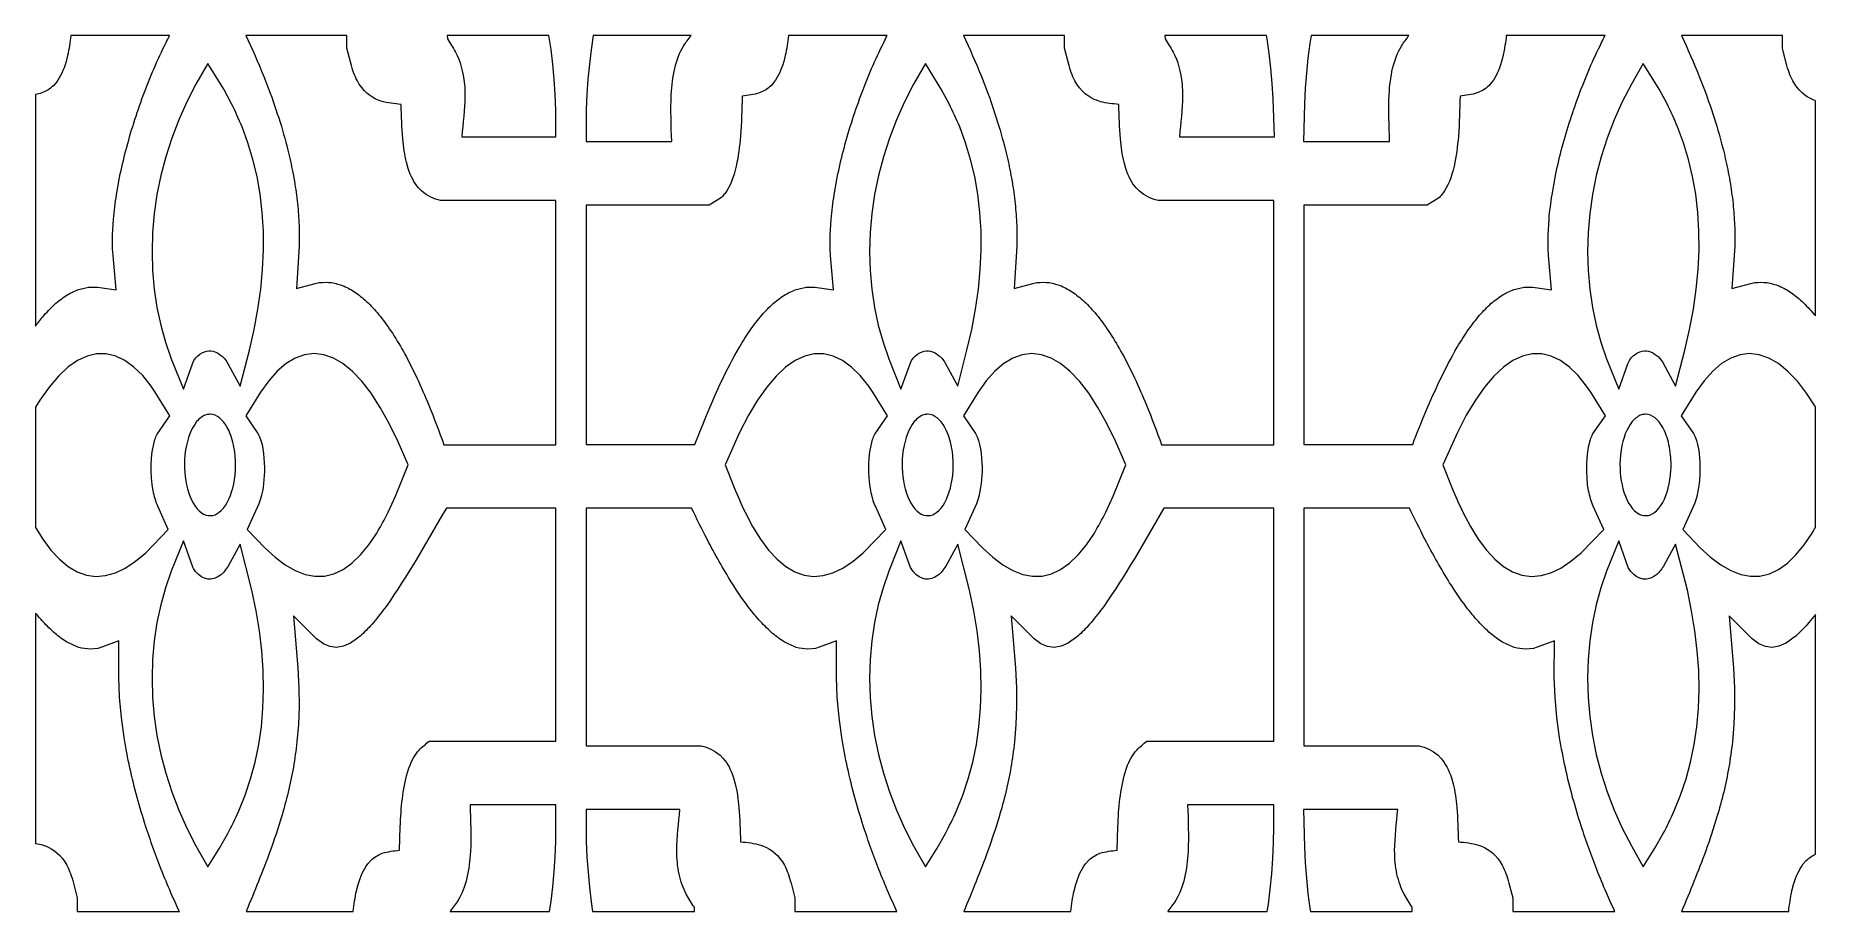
# Model space of a CAD drawing. Header units: millimetres. Extents: x -1200 to 1200, y -590 to 590.
import ezdxf

# ---------------------------------------------------------------- set-up
doc = ezdxf.new("R2010")
doc.units = ezdxf.units.MM
doc.header["$MEASUREMENT"] = 0
doc.layers.add('Layer 1', color=7, linetype='Continuous')

msp = doc.modelspace()

# ---------------------------------------------------------------- linework, layer by layer
at = {"layer": 'Layer 1', "color": 250, "lineweight": 20}
for points, knots in [([(-1152.53, 589.9734), (-1152.53, 589.9734), (-1019.4054, 589.9734), (-1019.4054, 589.9734), (-1020.9896, 586.9193), (-1022.5672, 583.836), (-1024.1381, 580.7239), (-1029.6935, 569.2127), (-1035.0665, 557.5758), (-1040.3526, 545.588), (-1045.3862, 533.6336), (-1050.2298, 521.5853), (-1054.9728, 509.1867), (-1059.4036, 497.0038), (-1063.6315, 484.7662), (-1067.7438, 472.1628), (-1071.4949, 459.9698), (-1075.0265, 447.7717), (-1078.4211, 435.1863), (-1081.4203, 423.2072), (-1084.1786, 411.2989), (-1086.7725, 398.9648), (-1086.7725, 398.9648), (-1090.9455, 375.6075), (-1090.9455, 375.6075), (-1092.5585, 364.5001), (-1093.8921, 353.6944), (-1094.9917, 342.3505), (-1094.9917, 342.3505), (-1096.1732, 321.7087), (-1096.1732, 321.7087), (-1096.1732, 321.7087), (-1096.1386, 302.5444), (-1096.1386, 302.5444), (-1096.1386, 302.5444), (-1095.6723, 293.5641), (-1095.6723, 293.5641), (-1095.6723, 293.5641), (-1091.5926, 247.615), (-1091.5926, 247.615), (-1091.5926, 247.615), (-1116.7994, 250.9677), (-1116.7994, 250.9677), (-1116.7994, 250.9677), (-1128.6165, 250.84), (-1128.6165, 250.84), (-1128.6165, 250.84), (-1140.078, 248.5051), (-1140.078, 248.5051), (-1145.7604, 246.5227), (-1151.1576, 244.1202), (-1156.7213, 241.1065), (-1162.2405, 237.587), (-1167.4873, 233.7305), (-1172.8337, 229.2988), (-1178.2087, 224.3319), (-1183.3371, 219.0984), (-1188.5058, 213.3519), (-1192.4459, 208.6046), (-1196.2636, 203.7369), (-1200.05, 198.6516), (-1200.05, 198.6516), (-1200.05, 510.6815), (-1200.05, 510.6815), (-1197.2432, 511.2208), (-1194.443, 511.8729), (-1191.6503, 512.7404), (-1186.0909, 514.9435), (-1181.1967, 517.7893), (-1176.0657, 522.5432), (-1176.0657, 522.5432), (-1172.0749, 527.0436), (-1172.0749, 527.0436), (-1166.3551, 534.8054), (-1162.5188, 543.2209), (-1158.9838, 554.9265), (-1158.9838, 554.9265), (-1156.8773, 563.1706), (-1156.8773, 563.1706), (-1154.9713, 572.0251), (-1153.5749, 580.909), (-1152.53, 589.9734)], [0, 0, 0, 0, 0.037037037, 0.037037037, 0.037037037, 0.074074074, 0.074074074, 0.074074074, 0.111111111, 0.111111111, 0.111111111, 0.148148148, 0.148148148, 0.148148148, 0.185185185, 0.185185185, 0.185185185, 0.222222222, 0.222222222, 0.222222222, 0.259259259, 0.259259259, 0.259259259, 0.296296296, 0.296296296, 0.296296296, 0.333333333, 0.333333333, 0.333333333, 0.37037037, 0.37037037, 0.37037037, 0.407407407, 0.407407407, 0.407407407, 0.444444444, 0.444444444, 0.444444444, 0.481481481, 0.481481481, 0.481481481, 0.518518519, 0.518518519, 0.518518519, 0.555555556, 0.555555556, 0.555555556, 0.592592593, 0.592592593, 0.592592593, 0.62962963, 0.62962963, 0.62962963, 0.666666667, 0.666666667, 0.666666667, 0.703703704, 0.703703704, 0.703703704, 0.740740741, 0.740740741, 0.740740741, 0.777777778, 0.777777778, 0.777777778, 0.814814815, 0.814814815, 0.814814815, 0.851851852, 0.851851852, 0.851851852, 0.888888889, 0.888888889, 0.888888889, 0.925925926, 0.925925926, 0.925925926, 0.962962963, 0.962962963, 0.962962963, 1, 1, 1, 1]), ([(-916.3678, 589.9734), (-916.3678, 589.9734), (-780.335, 589.9734), (-780.335, 589.9734), (-780.335, 589.9734), (-780.335, 573.216), (-780.335, 573.216), (-780.335, 573.216), (-775.1141, 553.0231), (-775.1141, 553.0231), (-772.7446, 543.658), (-770.0191, 536.1557), (-766.1984, 528.8531), (-766.1984, 528.8531), (-763.6009, 524.482), (-763.6009, 524.482), (-754.8101, 511.4562), (-745.0011, 505.4671), (-734.2575, 501.691), (-725.2471, 498.9749), (-716.2513, 498.2947), (-707.1453, 497.1803), (-706.545, 481.7106), (-706.1588, 466.2629), (-704.9714, 450.9259), (-703.8625, 439.6841), (-702.4189, 429.69), (-700.0095, 419.2495), (-700.0095, 419.2495), (-697.7353, 411.1521), (-697.7353, 411.1521), (-693.9045, 399.815), (-689.745, 392.0711), (-683.8499, 384.9223), (-683.8499, 384.9223), (-679.7844, 380.7512), (-679.7844, 380.7512), (-671.4414, 373.541), (-663.0414, 370.005), (-654.0093, 367.9658), (-654.0093, 367.9658), (-498.3562, 367.9658), (-498.3562, 367.9658), (-498.3562, 367.9658), (-498.3562, 38.8201), (-498.3562, 38.8201), (-498.3562, 38.8201), (-649.3902, 38.8201), (-649.3902, 38.8201), (-656.0487, 56.8279), (-662.6993, 74.6079), (-669.7195, 92.0781), (-674.961, 104.5666), (-680.2845, 116.7207), (-685.8087, 128.7402), (-691.1253, 139.768), (-696.508, 150.4163), (-702.1039, 160.907), (-707.4779, 170.4522), (-712.8952, 179.571), (-718.5411, 188.5031), (-723.9564, 196.5517), (-729.3852, 204.1263), (-735.0559, 211.4792), (-740.4997, 218.0236), (-745.9179, 224.0539), (-751.59, 229.8144), (-757.053, 234.8556), (-762.4444, 239.3508), (-768.098, 243.5229), (-773.5831, 247.0649), (-778.9413, 250.0462), (-784.5649, 252.6418), (-790.082, 254.6816), (-795.4198, 256.1704), (-801.0112, 257.2073), (-806.5814, 257.7255), (-811.9259, 257.727), (-817.4981, 257.2119), (-817.4981, 257.2119), (-823.0158, 256.1884), (-823.0158, 256.1884), (-823.0158, 256.1884), (-848.2491, 249.1423), (-848.2491, 249.1423), (-848.2491, 249.1423), (-844.5367, 306.1964), (-844.5367, 306.1964), (-844.351, 315.743), (-844.3988, 324.9101), (-844.6675, 334.4522), (-845.1743, 344.3391), (-845.8828, 353.8334), (-846.8202, 363.6023), (-848.0245, 373.8463), (-849.402, 383.7095), (-851.0027, 393.7482), (-852.907, 404.339), (-854.9593, 414.5706), (-857.2212, 424.892), (-860.738, 439.6558), (-864.5144, 453.7425), (-868.6563, 467.8773), (-873.3924, 483.1276), (-878.344, 497.777), (-883.6075, 512.3547), (-883.6075, 512.3547), (-892.3636, 535.0922), (-892.3636, 535.0922), (-900.0752, 553.9753), (-908.0632, 572.2325), (-916.3678, 589.9734)], [0, 0, 0, 0, 0.027027027, 0.027027027, 0.027027027, 0.054054054, 0.054054054, 0.054054054, 0.081081081, 0.081081081, 0.081081081, 0.108108108, 0.108108108, 0.108108108, 0.135135135, 0.135135135, 0.135135135, 0.162162162, 0.162162162, 0.162162162, 0.189189189, 0.189189189, 0.189189189, 0.216216216, 0.216216216, 0.216216216, 0.243243243, 0.243243243, 0.243243243, 0.27027027, 0.27027027, 0.27027027, 0.297297297, 0.297297297, 0.297297297, 0.324324324, 0.324324324, 0.324324324, 0.351351351, 0.351351351, 0.351351351, 0.378378378, 0.378378378, 0.378378378, 0.405405405, 0.405405405, 0.405405405, 0.432432432, 0.432432432, 0.432432432, 0.459459459, 0.459459459, 0.459459459, 0.486486486, 0.486486486, 0.486486486, 0.513513514, 0.513513514, 0.513513514, 0.540540541, 0.540540541, 0.540540541, 0.567567568, 0.567567568, 0.567567568, 0.594594595, 0.594594595, 0.594594595, 0.621621622, 0.621621622, 0.621621622, 0.648648649, 0.648648649, 0.648648649, 0.675675676, 0.675675676, 0.675675676, 0.702702703, 0.702702703, 0.702702703, 0.72972973, 0.72972973, 0.72972973, 0.756756757, 0.756756757, 0.756756757, 0.783783784, 0.783783784, 0.783783784, 0.810810811, 0.810810811, 0.810810811, 0.837837838, 0.837837838, 0.837837838, 0.864864865, 0.864864865, 0.864864865, 0.891891892, 0.891891892, 0.891891892, 0.918918919, 0.918918919, 0.918918919, 0.945945946, 0.945945946, 0.945945946, 0.972972973, 0.972972973, 0.972972973, 1, 1, 1, 1]), ([(-644.894, 589.9734), (-644.894, 589.9734), (-507.7466, 589.9734), (-507.7466, 589.9734), (-507.7466, 589.9734), (-504.9536, 571.1268), (-504.9536, 571.1268), (-504.9536, 571.1268), (-502.557, 551.3598), (-502.557, 551.3598), (-502.557, 551.3598), (-500.6532, 531.2577), (-500.6532, 531.2577), (-500.6532, 531.2577), (-499.255, 510.8494), (-499.255, 510.8494), (-499.255, 510.8494), (-498.3562, 489.692), (-498.3562, 489.692), (-498.3562, 489.692), (-498.3562, 453.7359), (-498.3562, 453.7359), (-498.3562, 453.7359), (-625.3217, 453.7359), (-625.3217, 453.7359), (-623.6682, 471.9817), (-621.3143, 490.4302), (-621.103, 509.0563), (-621.1335, 514.2596), (-621.323, 519.1905), (-621.7279, 524.3388), (-623.4556, 541.9111), (-627.4525, 555.1029), (-633.8462, 567.7741), (-637.2942, 574.1877), (-641.0403, 579.7188), (-644.7746, 585.5065), (-644.7746, 585.5065), (-644.894, 589.9734), (-644.894, 589.9734)], [0, 0, 0, 0, 0.076923077, 0.076923077, 0.076923077, 0.153846154, 0.153846154, 0.153846154, 0.230769231, 0.230769231, 0.230769231, 0.307692308, 0.307692308, 0.307692308, 0.384615385, 0.384615385, 0.384615385, 0.461538462, 0.461538462, 0.461538462, 0.538461538, 0.538461538, 0.538461538, 0.615384615, 0.615384615, 0.615384615, 0.692307692, 0.692307692, 0.692307692, 0.769230769, 0.769230769, 0.769230769, 0.846153846, 0.846153846, 0.846153846, 0.923076923, 0.923076923, 0.923076923, 1, 1, 1, 1]), ([(-448.1033, 589.9734), (-448.1033, 589.9734), (-316.1739, 589.9734), (-316.1739, 589.9734), (-319.5928, 585.4234), (-323.0571, 581.005), (-326.2966, 575.9716), (-331.5062, 567.2544), (-335.1796, 557.9283), (-338.1573, 545.8487), (-340.7545, 534.26), (-342.1215, 522.8838), (-342.9054, 510.3481), (-343.9187, 489.2934), (-342.8897, 468.6571), (-342.3096, 447.5218), (-342.3096, 447.5218), (-457.4727, 447.5218), (-457.4727, 447.5218), (-457.4727, 447.5218), (-457.4727, 490.2774), (-457.4727, 490.2774), (-457.4727, 490.2774), (-456.5685, 511.2382), (-456.5685, 511.2382), (-456.5685, 511.2382), (-455.1779, 531.4306), (-455.1779, 531.4306), (-455.1779, 531.4306), (-453.292, 551.3229), (-453.292, 551.3229), (-453.292, 551.3229), (-450.9232, 570.8877), (-450.9232, 570.8877), (-450.9232, 570.8877), (-448.1033, 589.9734), (-448.1033, 589.9734)], [0, 0, 0, 0, 0.083333333, 0.083333333, 0.083333333, 0.166666667, 0.166666667, 0.166666667, 0.25, 0.25, 0.25, 0.333333333, 0.333333333, 0.333333333, 0.416666667, 0.416666667, 0.416666667, 0.5, 0.5, 0.5, 0.583333333, 0.583333333, 0.583333333, 0.666666667, 0.666666667, 0.666666667, 0.75, 0.75, 0.75, 0.833333333, 0.833333333, 0.833333333, 0.916666667, 0.916666667, 0.916666667, 1, 1, 1, 1]), ([(-184.8414, 589.9734), (-184.8414, 589.9734), (-51.7167, 589.9734), (-51.7167, 589.9734), (-53.301, 586.9193), (-54.8786, 583.836), (-56.4494, 580.7239), (-62.0052, 569.2127), (-67.3778, 557.5758), (-72.664, 545.588), (-77.6975, 533.6336), (-82.5411, 521.5853), (-87.2842, 509.1867), (-91.7149, 497.0038), (-95.9431, 484.7662), (-100.0555, 472.1628), (-103.8065, 459.9698), (-107.3379, 447.7717), (-110.7327, 435.1863), (-113.7316, 423.2072), (-116.49, 411.2989), (-119.0839, 398.9648), (-119.0839, 398.9648), (-123.2569, 375.6075), (-123.2569, 375.6075), (-124.8698, 364.5001), (-126.2035, 353.6944), (-127.3031, 342.3505), (-127.3031, 342.3505), (-128.4846, 321.7087), (-128.4846, 321.7087), (-128.4846, 321.7087), (-128.4503, 302.5435), (-128.4503, 302.5435), (-128.4503, 302.5435), (-127.9839, 293.5641), (-127.9839, 293.5641), (-127.9839, 293.5641), (-123.9042, 247.615), (-123.9042, 247.615), (-123.9042, 247.615), (-149.1109, 250.9677), (-149.1109, 250.9677), (-149.1109, 250.9677), (-160.9279, 250.84), (-160.9279, 250.84), (-160.9279, 250.84), (-172.3893, 248.5051), (-172.3893, 248.5051), (-178.0717, 246.5227), (-183.4689, 244.1202), (-189.0327, 241.1065), (-194.5519, 237.587), (-199.7987, 233.7305), (-205.1451, 229.2988), (-210.52, 224.3319), (-215.6485, 219.0984), (-220.8171, 213.3519), (-226.0522, 207.0444), (-231.0723, 200.5227), (-236.0881, 193.5638), (-241.1819, 186.0394), (-246.0925, 178.3403), (-250.9686, 170.2819), (-259.3419, 155.7314), (-267.1955, 140.6946), (-274.9058, 124.8072), (-281.2173, 111.3264), (-287.3069, 97.6338), (-293.291, 83.595), (-299.358, 68.9707), (-305.2499, 54.139), (-311.1411, 39.2393), (-311.1411, 39.2393), (-457.4727, 39.2393), (-457.4727, 39.2393), (-457.4727, 39.2393), (-457.4727, 361.7518), (-457.4727, 361.7518), (-457.4727, 361.7518), (-291.6506, 361.7518), (-291.6506, 361.7518), (-291.6506, 361.7518), (-275.128, 372.049), (-275.128, 372.049), (-273.5987, 373.603), (-272.1528, 375.2217), (-270.6961, 377.0214), (-263.4701, 386.8191), (-258.9587, 398.7432), (-255.2633, 414.2468), (-252.41, 427.3715), (-250.7069, 440.41), (-249.4776, 454.449), (-248.133, 472.3767), (-247.7878, 490.2559), (-247.2378, 508.3647), (-239.452, 509.577), (-231.6745, 510.344), (-223.9619, 512.7404), (-218.4023, 514.9435), (-213.508, 517.7893), (-208.3771, 522.5432), (-208.3771, 522.5432), (-204.3866, 527.0436), (-204.3866, 527.0436), (-198.6665, 534.8054), (-194.8301, 543.2209), (-191.2952, 554.9265), (-191.2952, 554.9265), (-189.1887, 563.1706), (-189.1887, 563.1706), (-187.2827, 572.0251), (-185.8865, 580.909), (-184.8414, 589.9734)], [0, 0, 0, 0, 0.026315789, 0.026315789, 0.026315789, 0.052631579, 0.052631579, 0.052631579, 0.078947368, 0.078947368, 0.078947368, 0.105263158, 0.105263158, 0.105263158, 0.131578947, 0.131578947, 0.131578947, 0.157894737, 0.157894737, 0.157894737, 0.184210526, 0.184210526, 0.184210526, 0.210526316, 0.210526316, 0.210526316, 0.236842105, 0.236842105, 0.236842105, 0.263157895, 0.263157895, 0.263157895, 0.289473684, 0.289473684, 0.289473684, 0.315789474, 0.315789474, 0.315789474, 0.342105263, 0.342105263, 0.342105263, 0.368421053, 0.368421053, 0.368421053, 0.394736842, 0.394736842, 0.394736842, 0.421052632, 0.421052632, 0.421052632, 0.447368421, 0.447368421, 0.447368421, 0.473684211, 0.473684211, 0.473684211, 0.5, 0.5, 0.5, 0.526315789, 0.526315789, 0.526315789, 0.552631579, 0.552631579, 0.552631579, 0.578947368, 0.578947368, 0.578947368, 0.605263158, 0.605263158, 0.605263158, 0.631578947, 0.631578947, 0.631578947, 0.657894737, 0.657894737, 0.657894737, 0.684210526, 0.684210526, 0.684210526, 0.710526316, 0.710526316, 0.710526316, 0.736842105, 0.736842105, 0.736842105, 0.763157895, 0.763157895, 0.763157895, 0.789473684, 0.789473684, 0.789473684, 0.815789474, 0.815789474, 0.815789474, 0.842105263, 0.842105263, 0.842105263, 0.868421053, 0.868421053, 0.868421053, 0.894736842, 0.894736842, 0.894736842, 0.921052632, 0.921052632, 0.921052632, 0.947368421, 0.947368421, 0.947368421, 0.973684211, 0.973684211, 0.973684211, 1, 1, 1, 1]), ([(51.3206, 589.9734), (51.3206, 589.9734), (187.3537, 589.9734), (187.3537, 589.9734), (187.3537, 589.9734), (187.3537, 573.216), (187.3537, 573.216), (187.3537, 573.216), (192.5745, 553.0231), (192.5745, 553.0231), (194.9439, 543.6595), (197.6689, 536.1572), (201.4902, 528.8531), (201.4902, 528.8531), (204.0878, 524.482), (204.0878, 524.482), (213.6047, 510.38), (224.4212, 504.4071), (236.0782, 500.8933), (244.2047, 498.8364), (252.3621, 498.1819), (260.5431, 497.1803), (261.1433, 481.7101), (261.5298, 466.2633), (262.717, 450.9259), (263.8255, 439.6841), (265.2694, 429.6915), (267.6792, 419.2495), (267.6792, 419.2495), (269.9533, 411.1521), (269.9533, 411.1521), (273.7838, 399.8154), (277.9417, 392.0736), (283.8384, 384.9223), (283.8384, 384.9223), (287.9039, 380.7512), (287.9039, 380.7512), (296.2459, 373.5415), (304.6453, 370.0056), (313.6791, 367.9658), (313.6791, 367.9658), (469.662, 367.9658), (469.662, 367.9658), (469.662, 367.9658), (469.662, 38.8201), (469.662, 38.8201), (469.662, 38.8201), (318.2988, 38.8201), (318.2988, 38.8201), (311.6396, 56.8294), (304.9894, 74.609), (297.9691, 92.0781), (292.7271, 104.5681), (287.4033, 116.7226), (281.8802, 128.7402), (276.5631, 139.7691), (271.1801, 150.4178), (265.5847, 160.907), (260.2096, 170.4542), (254.7926, 179.5725), (249.1476, 188.5031), (243.7314, 196.5527), (238.3026, 204.1284), (232.6328, 211.4792), (227.1881, 218.0256), (221.7703, 224.0544), (216.0987, 229.8144), (210.634, 234.8571), (205.2434, 239.3514), (199.5906, 243.5229), (194.1047, 247.0655), (188.7452, 250.0468), (183.1238, 252.6418), (177.6052, 254.6822), (172.2668, 256.171), (166.6771, 257.2073), (161.1052, 257.7255), (155.7605, 257.7265), (150.1903, 257.2119), (150.1903, 257.2119), (144.6725, 256.1884), (144.6725, 256.1884), (144.6725, 256.1884), (119.4396, 249.1423), (119.4396, 249.1423), (119.4396, 249.1423), (123.1517, 306.1964), (123.1517, 306.1964), (123.3373, 315.7425), (123.2896, 324.9101), (123.0209, 334.4522), (122.514, 344.3385), (121.8052, 353.8345), (120.8681, 363.6023), (119.6639, 373.8468), (118.2862, 383.711), (116.6856, 393.7488), (114.7816, 404.3399), (112.7293, 414.5711), (110.4675, 424.892), (106.9503, 439.6579), (103.1737, 453.7446), (99.032, 467.8773), (94.2953, 483.1297), (89.3438, 497.7786), (84.0809, 512.3547), (84.0809, 512.3547), (75.3248, 535.0922), (75.3248, 535.0922), (67.6129, 553.9758), (59.6248, 572.2329), (51.3206, 589.9734)], [0, 0, 0, 0, 0.027027027, 0.027027027, 0.027027027, 0.054054054, 0.054054054, 0.054054054, 0.081081081, 0.081081081, 0.081081081, 0.108108108, 0.108108108, 0.108108108, 0.135135135, 0.135135135, 0.135135135, 0.162162162, 0.162162162, 0.162162162, 0.189189189, 0.189189189, 0.189189189, 0.216216216, 0.216216216, 0.216216216, 0.243243243, 0.243243243, 0.243243243, 0.27027027, 0.27027027, 0.27027027, 0.297297297, 0.297297297, 0.297297297, 0.324324324, 0.324324324, 0.324324324, 0.351351351, 0.351351351, 0.351351351, 0.378378378, 0.378378378, 0.378378378, 0.405405405, 0.405405405, 0.405405405, 0.432432432, 0.432432432, 0.432432432, 0.459459459, 0.459459459, 0.459459459, 0.486486486, 0.486486486, 0.486486486, 0.513513514, 0.513513514, 0.513513514, 0.540540541, 0.540540541, 0.540540541, 0.567567568, 0.567567568, 0.567567568, 0.594594595, 0.594594595, 0.594594595, 0.621621622, 0.621621622, 0.621621622, 0.648648649, 0.648648649, 0.648648649, 0.675675676, 0.675675676, 0.675675676, 0.702702703, 0.702702703, 0.702702703, 0.72972973, 0.72972973, 0.72972973, 0.756756757, 0.756756757, 0.756756757, 0.783783784, 0.783783784, 0.783783784, 0.810810811, 0.810810811, 0.810810811, 0.837837838, 0.837837838, 0.837837838, 0.864864865, 0.864864865, 0.864864865, 0.891891892, 0.891891892, 0.891891892, 0.918918919, 0.918918919, 0.918918919, 0.945945946, 0.945945946, 0.945945946, 0.972972973, 0.972972973, 0.972972973, 1, 1, 1, 1]), ([(459.9181, 589.9734), (459.9181, 589.9734), (460.6478, 585.6516), (460.6478, 585.6516), (460.6478, 585.6516), (463.4273, 565.9646), (463.4273, 565.9646), (463.4273, 565.9646), (465.7152, 545.9179), (465.7152, 545.9179), (465.7152, 545.9179), (467.4968, 525.5378), (467.4968, 525.5378), (467.4968, 525.5378), (468.759, 504.8539), (468.759, 504.8539), (468.759, 504.8539), (470.5391, 453.7359), (470.5391, 453.7359), (470.5391, 453.7359), (342.3669, 453.7359), (342.3669, 453.7359), (344.0201, 471.9811), (346.374, 490.4293), (346.5853, 509.0563), (346.5551, 514.2585), (346.3654, 519.1909), (345.9604, 524.3388), (344.2327, 541.9111), (340.2348, 555.1056), (333.8421, 567.7741), (330.3934, 574.1898), (326.6475, 579.7203), (322.914, 585.5065), (322.914, 585.5065), (322.7946, 589.9734), (322.7946, 589.9734), (322.7946, 589.9734), (459.9181, 589.9734), (459.9181, 589.9734)], [0, 0, 0, 0, 0.076923077, 0.076923077, 0.076923077, 0.153846154, 0.153846154, 0.153846154, 0.230769231, 0.230769231, 0.230769231, 0.307692308, 0.307692308, 0.307692308, 0.384615385, 0.384615385, 0.384615385, 0.461538462, 0.461538462, 0.461538462, 0.538461538, 0.538461538, 0.538461538, 0.615384615, 0.615384615, 0.615384615, 0.692307692, 0.692307692, 0.692307692, 0.769230769, 0.769230769, 0.769230769, 0.846153846, 0.846153846, 0.846153846, 0.923076923, 0.923076923, 0.923076923, 1, 1, 1, 1]), ([(519.9669, 589.9734), (519.9669, 589.9734), (651.8432, 589.9734), (651.8432, 589.9734), (648.4241, 585.4223), (644.9597, 581.0029), (641.7214, 575.9716), (636.5109, 567.2529), (632.8384, 557.9277), (629.861, 545.8487), (627.263, 534.2585), (625.8967, 522.8844), (625.1126, 510.3481), (624.0993, 489.2938), (625.1284, 468.6582), (625.7087, 447.5218), (625.7087, 447.5218), (509.4666, 447.5218), (509.4666, 447.5218), (509.4666, 447.5218), (510.8153, 498.2654), (510.8153, 498.2654), (510.8153, 498.2654), (511.9121, 519.0503), (511.9121, 519.0503), (511.9121, 519.0503), (513.5326, 539.5392), (513.5326, 539.5392), (513.5326, 539.5392), (515.6636, 559.7034), (515.6636, 559.7034), (515.6636, 559.7034), (518.2925, 579.5172), (518.2925, 579.5172), (518.2925, 579.5172), (519.9669, 589.9734), (519.9669, 589.9734)], [0, 0, 0, 0, 0.083333333, 0.083333333, 0.083333333, 0.166666667, 0.166666667, 0.166666667, 0.25, 0.25, 0.25, 0.333333333, 0.333333333, 0.333333333, 0.416666667, 0.416666667, 0.416666667, 0.5, 0.5, 0.5, 0.583333333, 0.583333333, 0.583333333, 0.666666667, 0.666666667, 0.666666667, 0.75, 0.75, 0.75, 0.833333333, 0.833333333, 0.833333333, 0.916666667, 0.916666667, 0.916666667, 1, 1, 1, 1]), ([(783.1752, 589.9734), (783.1752, 589.9734), (916.2996, 589.9734), (916.2996, 589.9734), (914.7153, 586.9193), (913.1394, 583.836), (911.5684, 580.7239), (906.0119, 569.2111), (900.6398, 557.5743), (895.3543, 545.588), (890.3198, 533.6321), (885.4766, 521.5843), (880.7338, 509.1867), (876.3027, 497.0029), (872.0745, 484.7641), (867.9627, 472.1628), (864.2114, 459.9683), (860.6798, 447.7707), (857.2854, 435.1863), (854.2861, 423.2052), (851.528, 411.2984), (848.9341, 398.9648), (848.9341, 398.9648), (844.7614, 375.6075), (844.7614, 375.6075), (843.1481, 364.4991), (841.8145, 353.6934), (840.7151, 342.3505), (840.7151, 342.3505), (839.5333, 321.7087), (839.5333, 321.7087), (839.5333, 321.7087), (839.5676, 302.5435), (839.5676, 302.5435), (839.5676, 302.5435), (840.0342, 293.5641), (840.0342, 293.5641), (840.0342, 293.5641), (844.1139, 247.615), (844.1139, 247.615), (844.1139, 247.615), (818.9072, 250.9677), (818.9072, 250.9677), (818.9072, 250.9677), (807.0901, 250.84), (807.0901, 250.84), (807.0901, 250.84), (795.6286, 248.5051), (795.6286, 248.5051), (789.9451, 246.5222), (784.5473, 244.1196), (778.9855, 241.1065), (773.465, 237.586), (768.2179, 233.7295), (762.8731, 229.2988), (757.4968, 224.331), (752.3684, 219.0975), (747.2008, 213.3519), (741.9643, 207.0429), (736.9442, 200.5207), (731.9302, 193.5638), (726.8349, 186.0379), (721.9249, 178.3392), (717.0493, 170.2819), (708.6753, 155.7299), (700.8219, 140.6936), (693.1124, 124.8072), (686.7998, 111.3244), (680.7108, 97.6338), (674.727, 83.595), (668.6594, 68.9692), (662.7671, 54.1371), (656.8772, 39.2393), (656.8772, 39.2393), (510.2157, 39.2393), (510.2157, 39.2393), (510.2157, 39.2393), (510.2157, 361.7518), (510.2157, 361.7518), (510.2157, 361.7518), (676.3677, 361.7518), (676.3677, 361.7518), (676.3677, 361.7518), (692.89, 372.049), (692.89, 372.049), (694.4181, 373.6015), (695.864, 375.2202), (697.3219, 377.0214), (704.547, 386.818), (709.0589, 398.7422), (712.755, 414.2468), (715.6076, 427.3695), (717.3111, 440.41), (718.5406, 454.449), (719.8849, 472.3752), (720.2302, 490.2563), (720.7802, 508.3647), (728.5646, 509.5766), (736.3416, 510.343), (744.0562, 512.7404), (749.6143, 514.9425), (754.5088, 517.7878), (759.6409, 522.5432), (759.6409, 522.5432), (763.6314, 527.0436), (763.6314, 527.0436), (769.35, 534.8039), (773.1876, 543.2199), (776.7228, 554.9265), (776.7228, 554.9265), (778.8292, 563.1706), (778.8292, 563.1706), (780.735, 572.0242), (782.1303, 580.9085), (783.1752, 589.9734)], [0, 0, 0, 0, 0.026315789, 0.026315789, 0.026315789, 0.052631579, 0.052631579, 0.052631579, 0.078947368, 0.078947368, 0.078947368, 0.105263158, 0.105263158, 0.105263158, 0.131578947, 0.131578947, 0.131578947, 0.157894737, 0.157894737, 0.157894737, 0.184210526, 0.184210526, 0.184210526, 0.210526316, 0.210526316, 0.210526316, 0.236842105, 0.236842105, 0.236842105, 0.263157895, 0.263157895, 0.263157895, 0.289473684, 0.289473684, 0.289473684, 0.315789474, 0.315789474, 0.315789474, 0.342105263, 0.342105263, 0.342105263, 0.368421053, 0.368421053, 0.368421053, 0.394736842, 0.394736842, 0.394736842, 0.421052632, 0.421052632, 0.421052632, 0.447368421, 0.447368421, 0.447368421, 0.473684211, 0.473684211, 0.473684211, 0.5, 0.5, 0.5, 0.526315789, 0.526315789, 0.526315789, 0.552631579, 0.552631579, 0.552631579, 0.578947368, 0.578947368, 0.578947368, 0.605263158, 0.605263158, 0.605263158, 0.631578947, 0.631578947, 0.631578947, 0.657894737, 0.657894737, 0.657894737, 0.684210526, 0.684210526, 0.684210526, 0.710526316, 0.710526316, 0.710526316, 0.736842105, 0.736842105, 0.736842105, 0.763157895, 0.763157895, 0.763157895, 0.789473684, 0.789473684, 0.789473684, 0.815789474, 0.815789474, 0.815789474, 0.842105263, 0.842105263, 0.842105263, 0.868421053, 0.868421053, 0.868421053, 0.894736842, 0.894736842, 0.894736842, 0.921052632, 0.921052632, 0.921052632, 0.947368421, 0.947368421, 0.947368421, 0.973684211, 0.973684211, 0.973684211, 1, 1, 1, 1]), ([(1019.3369, 589.9734), (1019.3369, 589.9734), (1155.3719, 589.9734), (1155.3719, 589.9734), (1155.3719, 589.9734), (1155.3719, 573.216), (1155.3719, 573.216), (1155.3719, 573.216), (1160.5924, 553.0231), (1160.5924, 553.0231), (1162.9617, 543.6595), (1165.6872, 536.1572), (1169.5085, 528.8531), (1169.5085, 528.8531), (1172.106, 524.482), (1172.106, 524.482), (1180.4857, 512.0653), (1189.7898, 506.0448), (1199.95, 502.2369), (1199.95, 502.2369), (1199.95, 212.3191), (1199.95, 212.3191), (1194.7403, 218.5423), (1189.5449, 224.3017), (1184.1169, 229.8144), (1178.6522, 234.8571), (1173.2614, 239.3514), (1167.6088, 243.5229), (1162.1229, 247.0655), (1156.763, 250.0468), (1151.1417, 252.6418), (1145.6234, 254.6822), (1140.2851, 256.171), (1134.6951, 257.2073), (1129.1235, 257.7255), (1123.7785, 257.7265), (1118.2084, 257.2119), (1118.2084, 257.2119), (1112.6907, 256.1884), (1112.6907, 256.1884), (1112.6907, 256.1884), (1087.4575, 249.1423), (1087.4575, 249.1423), (1087.4575, 249.1423), (1091.1699, 306.1964), (1091.1699, 306.1964), (1091.3553, 315.7425), (1091.3078, 324.9101), (1091.039, 334.4522), (1090.532, 344.3385), (1089.8234, 353.8345), (1088.886, 363.6023), (1087.6821, 373.8478), (1086.3043, 383.7105), (1084.7039, 393.7482), (1082.7992, 404.3399), (1080.747, 414.5716), (1078.4854, 424.892), (1074.9683, 439.6579), (1071.1917, 453.7446), (1067.05, 467.8773), (1062.3136, 483.1297), (1057.3618, 497.7786), (1052.099, 512.3547), (1052.099, 512.3547), (1043.3427, 535.0922), (1043.3427, 535.0922), (1035.6309, 553.9758), (1027.6411, 572.2329), (1019.3369, 589.9734)], [0, 0, 0, 0, 0.043478261, 0.043478261, 0.043478261, 0.086956522, 0.086956522, 0.086956522, 0.130434783, 0.130434783, 0.130434783, 0.173913043, 0.173913043, 0.173913043, 0.217391304, 0.217391304, 0.217391304, 0.260869565, 0.260869565, 0.260869565, 0.304347826, 0.304347826, 0.304347826, 0.347826087, 0.347826087, 0.347826087, 0.391304348, 0.391304348, 0.391304348, 0.434782609, 0.434782609, 0.434782609, 0.47826087, 0.47826087, 0.47826087, 0.52173913, 0.52173913, 0.52173913, 0.565217391, 0.565217391, 0.565217391, 0.608695652, 0.608695652, 0.608695652, 0.652173913, 0.652173913, 0.652173913, 0.695652174, 0.695652174, 0.695652174, 0.739130435, 0.739130435, 0.739130435, 0.782608696, 0.782608696, 0.782608696, 0.826086957, 0.826086957, 0.826086957, 0.869565217, 0.869565217, 0.869565217, 0.913043478, 0.913043478, 0.913043478, 0.956521739, 0.956521739, 0.956521739, 1, 1, 1, 1]), ([(-967.9053, 552.6301), (-967.9053, 552.6301), (-946.425, 517.8919), (-946.425, 517.8919), (-946.425, 517.8919), (-935.6764, 497.9792), (-935.6764, 497.9792), (-930.7541, 487.884), (-926.1439, 477.7349), (-921.6249, 466.9477), (-921.6249, 466.9477), (-913.6851, 445.3901), (-913.6851, 445.3901), (-913.6851, 445.3901), (-906.9367, 423.0805), (-906.9367, 423.0805), (-906.9367, 423.0805), (-901.43, 400.0053), (-901.43, 400.0053), (-901.43, 400.0053), (-897.2152, 376.1831), (-897.2152, 376.1831), (-897.2152, 376.1831), (-894.336, 351.6751), (-894.336, 351.6751), (-894.336, 351.6751), (-892.818, 326.557), (-892.818, 326.557), (-892.818, 326.557), (-892.6681, 300.9156), (-892.6681, 300.9156), (-892.6681, 300.9156), (-893.8742, 274.8139), (-893.8742, 274.8139), (-893.8742, 274.8139), (-896.414, 248.2916), (-896.414, 248.2916), (-896.414, 248.2916), (-900.2601, 221.3451), (-900.2601, 221.3451), (-900.2601, 221.3451), (-905.3891, 193.9486), (-905.3891, 193.9486), (-905.3891, 193.9486), (-911.7833, 166.0513), (-911.7833, 166.0513), (-911.7833, 166.0513), (-924.271, 117.8606), (-924.271, 117.8606), (-924.271, 117.8606), (-942.131, 150.3177), (-942.131, 150.3177), (-942.131, 150.3177), (-945.4839, 154.8326), (-945.4839, 154.8326), (-952.207, 162.2701), (-958.6834, 165.2314), (-966.386, 165.1617), (-974.1469, 164.3787), (-983.4129, 160.2765), (-988.593, 147.9296), (-988.593, 147.9296), (-1000.8084, 113.5346), (-1000.8084, 113.5346), (-1000.8084, 113.5346), (-1017.2805, 154.5606), (-1017.2805, 154.5606), (-1017.2805, 154.5606), (-1024.9868, 176.7831), (-1024.9868, 176.7831), (-1024.9868, 176.7831), (-1031.3961, 199.8644), (-1031.3961, 199.8644), (-1031.3961, 199.8644), (-1036.4563, 223.7231), (-1036.4563, 223.7231), (-1036.4563, 223.7231), (-1040.1179, 248.2563), (-1040.1179, 248.2563), (-1040.1179, 248.2563), (-1042.3369, 273.3293), (-1042.3369, 273.3293), (-1042.3369, 273.3293), (-1043.0811, 298.7921), (-1043.0811, 298.7921), (-1043.0811, 298.7921), (-1042.3346, 324.4853), (-1042.3346, 324.4853), (-1042.3346, 324.4853), (-1040.0953, 350.2564), (-1040.0953, 350.2564), (-1040.0953, 350.2564), (-1036.3753, 375.9718), (-1036.3753, 375.9718), (-1036.3753, 375.9718), (-1031.191, 401.525), (-1031.191, 401.525), (-1031.191, 401.525), (-1024.5623, 426.8333), (-1024.5623, 426.8333), (-1024.5623, 426.8333), (-1016.503, 451.8391), (-1016.503, 451.8391), (-1016.503, 451.8391), (-1007.0253, 476.4955), (-1007.0253, 476.4955), (-1007.0253, 476.4955), (-996.1326, 500.768), (-996.1326, 500.768), (-996.1326, 500.768), (-983.8243, 524.6261), (-983.8243, 524.6261), (-983.8243, 524.6261), (-967.9053, 552.6301), (-967.9053, 552.6301)], [0, 0, 0, 0, 0.026315789, 0.026315789, 0.026315789, 0.052631579, 0.052631579, 0.052631579, 0.078947368, 0.078947368, 0.078947368, 0.105263158, 0.105263158, 0.105263158, 0.131578947, 0.131578947, 0.131578947, 0.157894737, 0.157894737, 0.157894737, 0.184210526, 0.184210526, 0.184210526, 0.210526316, 0.210526316, 0.210526316, 0.236842105, 0.236842105, 0.236842105, 0.263157895, 0.263157895, 0.263157895, 0.289473684, 0.289473684, 0.289473684, 0.315789474, 0.315789474, 0.315789474, 0.342105263, 0.342105263, 0.342105263, 0.368421053, 0.368421053, 0.368421053, 0.394736842, 0.394736842, 0.394736842, 0.421052632, 0.421052632, 0.421052632, 0.447368421, 0.447368421, 0.447368421, 0.473684211, 0.473684211, 0.473684211, 0.5, 0.5, 0.5, 0.526315789, 0.526315789, 0.526315789, 0.552631579, 0.552631579, 0.552631579, 0.578947368, 0.578947368, 0.578947368, 0.605263158, 0.605263158, 0.605263158, 0.631578947, 0.631578947, 0.631578947, 0.657894737, 0.657894737, 0.657894737, 0.684210526, 0.684210526, 0.684210526, 0.710526316, 0.710526316, 0.710526316, 0.736842105, 0.736842105, 0.736842105, 0.763157895, 0.763157895, 0.763157895, 0.789473684, 0.789473684, 0.789473684, 0.815789474, 0.815789474, 0.815789474, 0.842105263, 0.842105263, 0.842105263, 0.868421053, 0.868421053, 0.868421053, 0.894736842, 0.894736842, 0.894736842, 0.921052632, 0.921052632, 0.921052632, 0.947368421, 0.947368421, 0.947368421, 0.973684211, 0.973684211, 0.973684211, 1, 1, 1, 1]), ([(-0.2169, 552.6301), (-0.2169, 552.6301), (21.2634, 517.8919), (21.2634, 517.8919), (21.2634, 517.8919), (32.0121, 497.9792), (32.0121, 497.9792), (36.9337, 487.8855), (41.5439, 477.7366), (46.0634, 466.9477), (46.0634, 466.9477), (54.003, 445.3907), (54.003, 445.3907), (54.003, 445.3907), (60.752, 423.0805), (60.752, 423.0805), (60.752, 423.0805), (66.2586, 400.0053), (66.2586, 400.0053), (66.2586, 400.0053), (70.4734, 376.1831), (70.4734, 376.1831), (70.4734, 376.1831), (73.3526, 351.6751), (73.3526, 351.6751), (73.3526, 351.6751), (74.8707, 326.557), (74.8707, 326.557), (74.8707, 326.557), (75.0206, 300.9156), (75.0206, 300.9156), (75.0206, 300.9156), (73.8141, 274.8139), (73.8141, 274.8139), (73.8141, 274.8139), (71.2746, 248.2916), (71.2746, 248.2916), (71.2746, 248.2916), (67.4285, 221.3451), (67.4285, 221.3451), (67.4285, 221.3451), (62.2995, 193.9486), (62.2995, 193.9486), (62.2995, 193.9486), (55.9054, 166.0518), (55.9054, 166.0518), (55.9054, 166.0518), (43.4187, 117.8611), (43.4187, 117.8611), (43.4187, 117.8611), (25.5577, 150.3177), (25.5577, 150.3177), (25.5577, 150.3177), (22.2047, 154.8326), (22.2047, 154.8326), (15.4799, 162.2722), (9.0038, 165.2314), (1.3024, 165.1617), (-6.4572, 164.3787), (-15.7246, 160.2765), (-20.9041, 147.9311), (-20.9041, 147.9311), (-33.1198, 113.5346), (-33.1198, 113.5346), (-33.1198, 113.5346), (-49.5919, 154.5606), (-49.5919, 154.5606), (-49.5919, 154.5606), (-57.2984, 176.7831), (-57.2984, 176.7831), (-57.2984, 176.7831), (-63.7075, 199.8644), (-63.7075, 199.8644), (-63.7075, 199.8644), (-68.7679, 223.7231), (-68.7679, 223.7231), (-68.7679, 223.7231), (-72.4293, 248.2563), (-72.4293, 248.2563), (-72.4293, 248.2563), (-74.6482, 273.3293), (-74.6482, 273.3293), (-74.6482, 273.3293), (-75.3924, 298.7921), (-75.3924, 298.7921), (-75.3924, 298.7921), (-74.646, 324.4853), (-74.646, 324.4853), (-74.646, 324.4853), (-72.4067, 350.2564), (-72.4067, 350.2564), (-72.4067, 350.2564), (-68.6867, 375.9718), (-68.6867, 375.9718), (-68.6867, 375.9718), (-63.5024, 401.525), (-63.5024, 401.525), (-63.5024, 401.525), (-56.8736, 426.8333), (-56.8736, 426.8333), (-56.8736, 426.8333), (-48.8149, 451.8386), (-48.8149, 451.8386), (-48.8149, 451.8386), (-39.3369, 476.4955), (-39.3369, 476.4955), (-39.3369, 476.4955), (-28.4442, 500.768), (-28.4442, 500.768), (-28.4442, 500.768), (-16.1356, 524.6261), (-16.1356, 524.6261), (-16.1356, 524.6261), (-0.2169, 552.6301), (-0.2169, 552.6301)], [0, 0, 0, 0, 0.026315789, 0.026315789, 0.026315789, 0.052631579, 0.052631579, 0.052631579, 0.078947368, 0.078947368, 0.078947368, 0.105263158, 0.105263158, 0.105263158, 0.131578947, 0.131578947, 0.131578947, 0.157894737, 0.157894737, 0.157894737, 0.184210526, 0.184210526, 0.184210526, 0.210526316, 0.210526316, 0.210526316, 0.236842105, 0.236842105, 0.236842105, 0.263157895, 0.263157895, 0.263157895, 0.289473684, 0.289473684, 0.289473684, 0.315789474, 0.315789474, 0.315789474, 0.342105263, 0.342105263, 0.342105263, 0.368421053, 0.368421053, 0.368421053, 0.394736842, 0.394736842, 0.394736842, 0.421052632, 0.421052632, 0.421052632, 0.447368421, 0.447368421, 0.447368421, 0.473684211, 0.473684211, 0.473684211, 0.5, 0.5, 0.5, 0.526315789, 0.526315789, 0.526315789, 0.552631579, 0.552631579, 0.552631579, 0.578947368, 0.578947368, 0.578947368, 0.605263158, 0.605263158, 0.605263158, 0.631578947, 0.631578947, 0.631578947, 0.657894737, 0.657894737, 0.657894737, 0.684210526, 0.684210526, 0.684210526, 0.710526316, 0.710526316, 0.710526316, 0.736842105, 0.736842105, 0.736842105, 0.763157895, 0.763157895, 0.763157895, 0.789473684, 0.789473684, 0.789473684, 0.815789474, 0.815789474, 0.815789474, 0.842105263, 0.842105263, 0.842105263, 0.868421053, 0.868421053, 0.868421053, 0.894736842, 0.894736842, 0.894736842, 0.921052632, 0.921052632, 0.921052632, 0.947368421, 0.947368421, 0.947368421, 0.973684211, 0.973684211, 0.973684211, 1, 1, 1, 1]), ([(967.8013, 552.6301), (967.8013, 552.6301), (989.2816, 517.8919), (989.2816, 517.8919), (989.2816, 517.8919), (1000.0302, 497.9792), (1000.0302, 497.9792), (1004.9517, 487.8855), (1009.5618, 477.7366), (1014.0817, 466.9477), (1014.0817, 466.9477), (1022.0212, 445.3901), (1022.0212, 445.3901), (1022.0212, 445.3901), (1028.7699, 423.0805), (1028.7699, 423.0805), (1028.7699, 423.0805), (1034.2765, 400.0053), (1034.2765, 400.0053), (1034.2765, 400.0053), (1038.4914, 376.1831), (1038.4914, 376.1831), (1038.4914, 376.1831), (1041.3705, 351.6751), (1041.3705, 351.6751), (1041.3705, 351.6751), (1042.8886, 326.557), (1042.8886, 326.557), (1042.8886, 326.557), (1043.0385, 300.9156), (1043.0385, 300.9156), (1043.0385, 300.9156), (1041.8321, 274.8139), (1041.8321, 274.8139), (1041.8321, 274.8139), (1039.2926, 248.2916), (1039.2926, 248.2916), (1039.2926, 248.2916), (1035.4465, 221.3451), (1035.4465, 221.3451), (1035.4465, 221.3451), (1030.3174, 193.9486), (1030.3174, 193.9486), (1030.3174, 193.9486), (1023.9233, 166.0518), (1023.9233, 166.0518), (1023.9233, 166.0518), (1011.4361, 117.8596), (1011.4361, 117.8596), (1011.4361, 117.8596), (993.5759, 150.3177), (993.5759, 150.3177), (993.5759, 150.3177), (990.2228, 154.8326), (990.2228, 154.8326), (983.4982, 162.2722), (977.0218, 165.2314), (969.3205, 165.1617), (961.5591, 164.3787), (952.2925, 160.2749), (947.1142, 147.9311), (947.1142, 147.9311), (934.8985, 113.5346), (934.8985, 113.5346), (934.8985, 113.5346), (918.4263, 154.5606), (918.4263, 154.5606), (918.4263, 154.5606), (910.7198, 176.7831), (910.7198, 176.7831), (910.7198, 176.7831), (904.3107, 199.8644), (904.3107, 199.8644), (904.3107, 199.8644), (899.2503, 223.7231), (899.2503, 223.7231), (899.2503, 223.7231), (895.5889, 248.2563), (895.5889, 248.2563), (895.5889, 248.2563), (893.37, 273.3293), (893.37, 273.3293), (893.37, 273.3293), (892.6255, 298.7921), (892.6255, 298.7921), (892.6255, 298.7921), (893.3723, 324.4853), (893.3723, 324.4853), (893.3723, 324.4853), (895.6113, 350.2564), (895.6113, 350.2564), (895.6113, 350.2564), (899.3313, 375.9718), (899.3313, 375.9718), (899.3313, 375.9718), (904.5156, 401.525), (904.5156, 401.525), (904.5156, 401.525), (911.1446, 426.8333), (911.1446, 426.8333), (911.1446, 426.8333), (919.2033, 451.8386), (919.2033, 451.8386), (919.2033, 451.8386), (928.6811, 476.4955), (928.6811, 476.4955), (928.6811, 476.4955), (939.5736, 500.768), (939.5736, 500.768), (939.5736, 500.768), (951.8823, 524.6261), (951.8823, 524.6261), (951.8823, 524.6261), (967.8013, 552.6301), (967.8013, 552.6301)], [0, 0, 0, 0, 0.026315789, 0.026315789, 0.026315789, 0.052631579, 0.052631579, 0.052631579, 0.078947368, 0.078947368, 0.078947368, 0.105263158, 0.105263158, 0.105263158, 0.131578947, 0.131578947, 0.131578947, 0.157894737, 0.157894737, 0.157894737, 0.184210526, 0.184210526, 0.184210526, 0.210526316, 0.210526316, 0.210526316, 0.236842105, 0.236842105, 0.236842105, 0.263157895, 0.263157895, 0.263157895, 0.289473684, 0.289473684, 0.289473684, 0.315789474, 0.315789474, 0.315789474, 0.342105263, 0.342105263, 0.342105263, 0.368421053, 0.368421053, 0.368421053, 0.394736842, 0.394736842, 0.394736842, 0.421052632, 0.421052632, 0.421052632, 0.447368421, 0.447368421, 0.447368421, 0.473684211, 0.473684211, 0.473684211, 0.5, 0.5, 0.5, 0.526315789, 0.526315789, 0.526315789, 0.552631579, 0.552631579, 0.552631579, 0.578947368, 0.578947368, 0.578947368, 0.605263158, 0.605263158, 0.605263158, 0.631578947, 0.631578947, 0.631578947, 0.657894737, 0.657894737, 0.657894737, 0.684210526, 0.684210526, 0.684210526, 0.710526316, 0.710526316, 0.710526316, 0.736842105, 0.736842105, 0.736842105, 0.763157895, 0.763157895, 0.763157895, 0.789473684, 0.789473684, 0.789473684, 0.815789474, 0.815789474, 0.815789474, 0.842105263, 0.842105263, 0.842105263, 0.868421053, 0.868421053, 0.868421053, 0.894736842, 0.894736842, 0.894736842, 0.921052632, 0.921052632, 0.921052632, 0.947368421, 0.947368421, 0.947368421, 0.973684211, 0.973684211, 0.973684211, 1, 1, 1, 1]), ([(-1200.05, -72.7242), (-1200.05, -72.7242), (-1200.05, 89.1855), (-1200.05, 89.1855), (-1200.05, 89.1855), (-1194.2655, 98.8544), (-1194.2655, 98.8544), (-1194.2655, 98.8544), (-1181.848, 116.4606), (-1181.848, 116.4606), (-1181.848, 116.4606), (-1169.251, 131.2269), (-1169.251, 131.2269), (-1169.251, 131.2269), (-1156.4972, 143.1219), (-1156.4972, 143.1219), (-1156.4972, 143.1219), (-1143.619, 152.1037), (-1143.619, 152.1037), (-1143.619, 152.1037), (-1130.6663, 158.1232), (-1130.6663, 158.1232), (-1130.6663, 158.1232), (-1117.7021, 161.1435), (-1117.7021, 161.1435), (-1117.7021, 161.1435), (-1104.8071, 161.1435), (-1104.8071, 161.1435), (-1104.8071, 161.1435), (-1092.0713, 158.1417), (-1092.0713, 158.1417), (-1092.0713, 158.1417), (-1079.5817, 152.1915), (-1079.5817, 152.1915), (-1079.5817, 152.1915), (-1067.4165, 143.3814), (-1067.4165, 143.3814), (-1067.4165, 143.3814), (-1055.6384, 131.818), (-1055.6384, 131.818), (-1055.6384, 131.818), (-1044.2919, 117.6154), (-1044.2919, 117.6154), (-1044.2919, 117.6154), (-1038.7903, 109.557), (-1038.7903, 109.557), (-1038.7903, 109.557), (-1018.9496, 77.5615), (-1018.9496, 77.5615), (-1018.9496, 77.5615), (-1036.1429, 52.8673), (-1036.1429, 52.8673), (-1037.2948, 50.6068), (-1038.1795, 48.3344), (-1039.0809, 45.6759), (-1045.2913, 24.8073), (-1045.5335, -0.7951), (-1041.5802, -23.2674), (-1039.946, -31.1764), (-1038.0687, -37.57), (-1035.3629, -44.2617), (-1035.3629, -44.2617), (-1021.0652, -75.544), (-1021.0652, -75.544), (-1021.0652, -75.544), (-1051.6095, -106.7668), (-1051.6095, -106.7668), (-1051.6095, -106.7668), (-1065.4511, -118.3554), (-1065.4511, -118.3554), (-1065.4511, -118.3554), (-1079.0713, -127.3946), (-1079.0713, -127.3946), (-1079.0713, -127.3946), (-1092.4918, -133.8381), (-1092.4918, -133.8381), (-1092.4918, -133.8381), (-1105.7186, -137.6243), (-1105.7186, -137.6243), (-1105.7186, -137.6243), (-1118.7394, -138.697), (-1118.7394, -138.697), (-1118.7394, -138.697), (-1131.5203, -137.0117), (-1131.5203, -137.0117), (-1131.5203, -137.0117), (-1144.0147, -132.5652), (-1144.0147, -132.5652), (-1144.0147, -132.5652), (-1156.1694, -125.3943), (-1156.1694, -125.3943), (-1156.1694, -125.3943), (-1167.9447, -115.5839), (-1167.9447, -115.5839), (-1167.9447, -115.5839), (-1179.3179, -103.239), (-1179.3179, -103.239), (-1179.3179, -103.239), (-1190.2909, -88.4721), (-1190.2909, -88.4721), (-1190.2909, -88.4721), (-1200.05, -72.7242), (-1200.05, -72.7242)], [0, 0, 0, 0, 0.029411765, 0.029411765, 0.029411765, 0.058823529, 0.058823529, 0.058823529, 0.088235294, 0.088235294, 0.088235294, 0.117647059, 0.117647059, 0.117647059, 0.147058824, 0.147058824, 0.147058824, 0.176470588, 0.176470588, 0.176470588, 0.205882353, 0.205882353, 0.205882353, 0.235294118, 0.235294118, 0.235294118, 0.264705882, 0.264705882, 0.264705882, 0.294117647, 0.294117647, 0.294117647, 0.323529412, 0.323529412, 0.323529412, 0.352941176, 0.352941176, 0.352941176, 0.382352941, 0.382352941, 0.382352941, 0.411764706, 0.411764706, 0.411764706, 0.441176471, 0.441176471, 0.441176471, 0.470588235, 0.470588235, 0.470588235, 0.5, 0.5, 0.5, 0.529411765, 0.529411765, 0.529411765, 0.558823529, 0.558823529, 0.558823529, 0.588235294, 0.588235294, 0.588235294, 0.617647059, 0.617647059, 0.617647059, 0.647058824, 0.647058824, 0.647058824, 0.676470588, 0.676470588, 0.676470588, 0.705882353, 0.705882353, 0.705882353, 0.735294118, 0.735294118, 0.735294118, 0.764705882, 0.764705882, 0.764705882, 0.794117647, 0.794117647, 0.794117647, 0.823529412, 0.823529412, 0.823529412, 0.852941176, 0.852941176, 0.852941176, 0.882352941, 0.882352941, 0.882352941, 0.911764706, 0.911764706, 0.911764706, 0.941176471, 0.941176471, 0.941176471, 0.970588235, 0.970588235, 0.970588235, 1, 1, 1, 1]), ([(-697.6589, 11.5184), (-697.6589, 11.5184), (-714.5903, -30.5054), (-714.5903, -30.5054), (-714.5903, -30.5054), (-724.5236, -52.0369), (-724.5236, -52.0369), (-729.5554, -61.8888), (-734.62, -71.1287), (-740.0183, -80.2091), (-740.0183, -80.2091), (-750.798, -96.1514), (-750.798, -96.1514), (-750.798, -96.1514), (-761.9699, -109.7214), (-761.9699, -109.7214), (-761.9699, -109.7214), (-773.5454, -120.8134), (-773.5454, -120.8134), (-773.5454, -120.8134), (-785.5142, -129.316), (-785.5142, -129.316), (-785.5142, -129.316), (-797.8452, -135.133), (-797.8452, -135.133), (-797.8452, -135.133), (-810.489, -138.2005), (-810.489, -138.2005), (-810.489, -138.2005), (-823.3957, -138.5037), (-823.3957, -138.5037), (-823.3957, -138.5037), (-836.5218, -136.0677), (-836.5218, -136.0677), (-836.5218, -136.0677), (-849.8468, -130.945), (-849.8468, -130.945), (-849.8468, -130.945), (-863.3647, -123.1965), (-863.3647, -123.1965), (-863.3647, -123.1965), (-877.0929, -112.8771), (-877.0929, -112.8771), (-877.0929, -112.8771), (-891.055, -100.0274), (-891.055, -100.0274), (-891.055, -100.0274), (-914.5916, -75.5414), (-914.5916, -75.5414), (-914.5916, -75.5414), (-898.9821, -41.0285), (-898.9821, -41.0285), (-898.9821, -41.0285), (-896.7028, -34.2322), (-896.7028, -34.2322), (-892.8947, -20.4072), (-891.4086, -7.0737), (-891.4429, 8.5824), (-891.8334, 24.107), (-893.8413, 43.3123), (-900.1715, 53.9784), (-900.1715, 53.9784), (-916.7113, 77.5549), (-916.7113, 77.5549), (-916.7113, 77.5549), (-896.8625, 109.556), (-896.8625, 109.556), (-896.8625, 109.556), (-885.7438, 125.0391), (-885.7438, 125.0391), (-885.7438, 125.0391), (-874.1772, 137.9354), (-874.1772, 137.9354), (-874.1772, 137.9354), (-862.1984, 148.1364), (-862.1984, 148.1364), (-862.1984, 148.1364), (-849.8624, 155.5293), (-849.8624, 155.5293), (-849.8624, 155.5293), (-837.2386, 160.0153), (-837.2386, 160.0153), (-837.2386, 160.0153), (-824.4121, 161.5211), (-824.4121, 161.5211), (-824.4121, 161.5211), (-811.4713, 160.0102), (-811.4713, 160.0102), (-811.4713, 160.0102), (-798.5043, 155.4872), (-798.5043, 155.4872), (-798.5043, 155.4872), (-785.5809, 147.9798), (-785.5809, 147.9798), (-785.5809, 147.9798), (-772.7608, 137.5358), (-772.7608, 137.5358), (-772.7608, 137.5358), (-760.0817, 124.2008), (-760.0817, 124.2008), (-760.0817, 124.2008), (-747.5727, 108.0122), (-747.5727, 108.0122), (-747.5727, 108.0122), (-735.251, 88.9938), (-735.251, 88.9938), (-735.251, 88.9938), (-723.1323, 67.1555), (-723.1323, 67.1555), (-723.1323, 67.1555), (-711.2278, 42.4934), (-711.2278, 42.4934), (-711.2278, 42.4934), (-697.6589, 11.5184), (-697.6589, 11.5184)], [0, 0, 0, 0, 0.026315789, 0.026315789, 0.026315789, 0.052631579, 0.052631579, 0.052631579, 0.078947368, 0.078947368, 0.078947368, 0.105263158, 0.105263158, 0.105263158, 0.131578947, 0.131578947, 0.131578947, 0.157894737, 0.157894737, 0.157894737, 0.184210526, 0.184210526, 0.184210526, 0.210526316, 0.210526316, 0.210526316, 0.236842105, 0.236842105, 0.236842105, 0.263157895, 0.263157895, 0.263157895, 0.289473684, 0.289473684, 0.289473684, 0.315789474, 0.315789474, 0.315789474, 0.342105263, 0.342105263, 0.342105263, 0.368421053, 0.368421053, 0.368421053, 0.394736842, 0.394736842, 0.394736842, 0.421052632, 0.421052632, 0.421052632, 0.447368421, 0.447368421, 0.447368421, 0.473684211, 0.473684211, 0.473684211, 0.5, 0.5, 0.5, 0.526315789, 0.526315789, 0.526315789, 0.552631579, 0.552631579, 0.552631579, 0.578947368, 0.578947368, 0.578947368, 0.605263158, 0.605263158, 0.605263158, 0.631578947, 0.631578947, 0.631578947, 0.657894737, 0.657894737, 0.657894737, 0.684210526, 0.684210526, 0.684210526, 0.710526316, 0.710526316, 0.710526316, 0.736842105, 0.736842105, 0.736842105, 0.763157895, 0.763157895, 0.763157895, 0.789473684, 0.789473684, 0.789473684, 0.815789474, 0.815789474, 0.815789474, 0.842105263, 0.842105263, 0.842105263, 0.868421053, 0.868421053, 0.868421053, 0.894736842, 0.894736842, 0.894736842, 0.921052632, 0.921052632, 0.921052632, 0.947368421, 0.947368421, 0.947368421, 0.973684211, 0.973684211, 0.973684211, 1, 1, 1, 1]), ([(-270.3068, 11.5159), (-270.3068, 11.5159), (-250.8118, 55.1765), (-250.8118, 55.1765), (-250.8118, 55.1765), (-238.7984, 78.4261), (-238.7984, 78.4261), (-238.7984, 78.4261), (-226.5769, 98.8544), (-226.5769, 98.8544), (-226.5769, 98.8544), (-214.1596, 116.4606), (-214.1596, 116.4606), (-214.1596, 116.4606), (-201.5627, 131.2269), (-201.5627, 131.2269), (-201.5627, 131.2269), (-188.8086, 143.1219), (-188.8086, 143.1219), (-188.8086, 143.1219), (-175.9304, 152.1037), (-175.9304, 152.1037), (-175.9304, 152.1037), (-162.9777, 158.1232), (-162.9777, 158.1232), (-162.9777, 158.1232), (-150.0135, 161.1435), (-150.0135, 161.1435), (-150.0135, 161.1435), (-137.1185, 161.1435), (-137.1185, 161.1435), (-137.1185, 161.1435), (-124.3826, 158.1417), (-124.3826, 158.1417), (-124.3826, 158.1417), (-111.8931, 152.1915), (-111.8931, 152.1915), (-111.8931, 152.1915), (-99.7281, 143.3814), (-99.7281, 143.3814), (-99.7281, 143.3814), (-87.9495, 131.818), (-87.9495, 131.818), (-87.9495, 131.818), (-76.6033, 117.6154), (-76.6033, 117.6154), (-76.6033, 117.6154), (-71.1017, 109.557), (-71.1017, 109.557), (-71.1017, 109.557), (-51.261, 77.5615), (-51.261, 77.5615), (-51.261, 77.5615), (-68.4539, 52.8673), (-68.4539, 52.8673), (-69.6062, 50.6062), (-70.4908, 48.3344), (-71.3926, 45.6744), (-77.6032, 24.8088), (-77.8446, -0.7987), (-73.8916, -23.2674), (-72.2576, -31.1764), (-70.3803, -37.57), (-67.6745, -44.2617), (-67.6745, -44.2617), (-53.3769, -75.544), (-53.3769, -75.544), (-53.3769, -75.544), (-83.9211, -106.7668), (-83.9211, -106.7668), (-83.9211, -106.7668), (-97.7627, -118.3554), (-97.7627, -118.3554), (-97.7627, -118.3554), (-111.3827, -127.3946), (-111.3827, -127.3946), (-111.3827, -127.3946), (-124.8032, -133.8381), (-124.8032, -133.8381), (-124.8032, -133.8381), (-138.03, -137.6243), (-138.03, -137.6243), (-138.03, -137.6243), (-151.0508, -138.697), (-151.0508, -138.697), (-151.0508, -138.697), (-163.8316, -137.0117), (-163.8316, -137.0117), (-163.8316, -137.0117), (-176.3261, -132.5652), (-176.3261, -132.5652), (-176.3261, -132.5652), (-188.4808, -125.3943), (-188.4808, -125.3943), (-188.4808, -125.3943), (-200.2561, -115.5839), (-200.2561, -115.5839), (-200.2561, -115.5839), (-211.6296, -103.239), (-211.6296, -103.239), (-211.6296, -103.239), (-222.6026, -88.4721), (-222.6026, -88.4721), (-222.6026, -88.4721), (-233.1958, -71.3775), (-233.1958, -71.3775), (-233.1958, -71.3775), (-243.4396, -52.0384), (-243.4396, -52.0384), (-248.5829, -41.2495), (-253.4463, -30.3341), (-258.2359, -18.9331), (-258.2359, -18.9331), (-270.3068, 11.5159), (-270.3068, 11.5159)], [0, 0, 0, 0, 0.026315789, 0.026315789, 0.026315789, 0.052631579, 0.052631579, 0.052631579, 0.078947368, 0.078947368, 0.078947368, 0.105263158, 0.105263158, 0.105263158, 0.131578947, 0.131578947, 0.131578947, 0.157894737, 0.157894737, 0.157894737, 0.184210526, 0.184210526, 0.184210526, 0.210526316, 0.210526316, 0.210526316, 0.236842105, 0.236842105, 0.236842105, 0.263157895, 0.263157895, 0.263157895, 0.289473684, 0.289473684, 0.289473684, 0.315789474, 0.315789474, 0.315789474, 0.342105263, 0.342105263, 0.342105263, 0.368421053, 0.368421053, 0.368421053, 0.394736842, 0.394736842, 0.394736842, 0.421052632, 0.421052632, 0.421052632, 0.447368421, 0.447368421, 0.447368421, 0.473684211, 0.473684211, 0.473684211, 0.5, 0.5, 0.5, 0.526315789, 0.526315789, 0.526315789, 0.552631579, 0.552631579, 0.552631579, 0.578947368, 0.578947368, 0.578947368, 0.605263158, 0.605263158, 0.605263158, 0.631578947, 0.631578947, 0.631578947, 0.657894737, 0.657894737, 0.657894737, 0.684210526, 0.684210526, 0.684210526, 0.710526316, 0.710526316, 0.710526316, 0.736842105, 0.736842105, 0.736842105, 0.763157895, 0.763157895, 0.763157895, 0.789473684, 0.789473684, 0.789473684, 0.815789474, 0.815789474, 0.815789474, 0.842105263, 0.842105263, 0.842105263, 0.868421053, 0.868421053, 0.868421053, 0.894736842, 0.894736842, 0.894736842, 0.921052632, 0.921052632, 0.921052632, 0.947368421, 0.947368421, 0.947368421, 0.973684211, 0.973684211, 0.973684211, 1, 1, 1, 1]), ([(270.0295, 11.5184), (270.0295, 11.5184), (253.0981, -30.5054), (253.0981, -30.5054), (253.0981, -30.5054), (243.1648, -52.0369), (243.1648, -52.0369), (238.1321, -61.8903), (233.067, -71.1308), (227.67, -80.2091), (227.67, -80.2091), (216.8907, -96.1514), (216.8907, -96.1514), (216.8907, -96.1514), (205.7184, -109.7214), (205.7184, -109.7214), (205.7184, -109.7214), (194.1429, -120.8134), (194.1429, -120.8134), (194.1429, -120.8134), (182.1742, -129.316), (182.1742, -129.316), (182.1742, -129.316), (169.8432, -135.133), (169.8432, -135.133), (169.8432, -135.133), (157.1994, -138.2005), (157.1994, -138.2005), (157.1994, -138.2005), (144.293, -138.5037), (144.293, -138.5037), (144.293, -138.5037), (131.1669, -136.0677), (131.1669, -136.0677), (131.1669, -136.0677), (117.8419, -130.945), (117.8419, -130.945), (117.8419, -130.945), (104.3237, -123.1965), (104.3237, -123.1965), (104.3237, -123.1965), (90.5957, -112.8771), (90.5957, -112.8771), (90.5957, -112.8771), (76.6333, -100.0274), (76.6333, -100.0274), (76.6333, -100.0274), (53.0971, -75.5414), (53.0971, -75.5414), (53.0971, -75.5414), (68.7063, -41.0285), (68.7063, -41.0285), (68.7063, -41.0285), (70.9858, -34.2322), (70.9858, -34.2322), (74.7934, -20.4092), (76.28, -7.0731), (76.2457, 8.5824), (75.8553, 24.107), (73.8465, 43.3133), (67.5172, 53.9784), (67.5172, 53.9784), (50.9773, 77.5549), (50.9773, 77.5549), (50.9773, 77.5549), (70.8259, 109.556), (70.8259, 109.556), (70.8259, 109.556), (81.9449, 125.0391), (81.9449, 125.0391), (81.9449, 125.0391), (93.5114, 137.9354), (93.5114, 137.9354), (93.5114, 137.9354), (105.4903, 148.1364), (105.4903, 148.1364), (105.4903, 148.1364), (117.8262, 155.5293), (117.8262, 155.5293), (117.8262, 155.5293), (130.45, 160.0153), (130.45, 160.0153), (130.45, 160.0153), (143.2766, 161.5211), (143.2766, 161.5211), (143.2766, 161.5211), (156.2171, 160.0102), (156.2171, 160.0102), (156.2171, 160.0102), (169.184, 155.4872), (169.184, 155.4872), (169.184, 155.4872), (182.1074, 147.9798), (182.1074, 147.9798), (182.1074, 147.9798), (194.9279, 137.5358), (194.9279, 137.5358), (194.9279, 137.5358), (207.6066, 124.2008), (207.6066, 124.2008), (207.6066, 124.2008), (220.1157, 108.0122), (220.1157, 108.0122), (220.1157, 108.0122), (232.4375, 88.9938), (232.4375, 88.9938), (232.4375, 88.9938), (244.5563, 67.1555), (244.5563, 67.1555), (244.5563, 67.1555), (256.4606, 42.4934), (256.4606, 42.4934), (256.4606, 42.4934), (270.0295, 11.5184), (270.0295, 11.5184)], [0, 0, 0, 0, 0.026315789, 0.026315789, 0.026315789, 0.052631579, 0.052631579, 0.052631579, 0.078947368, 0.078947368, 0.078947368, 0.105263158, 0.105263158, 0.105263158, 0.131578947, 0.131578947, 0.131578947, 0.157894737, 0.157894737, 0.157894737, 0.184210526, 0.184210526, 0.184210526, 0.210526316, 0.210526316, 0.210526316, 0.236842105, 0.236842105, 0.236842105, 0.263157895, 0.263157895, 0.263157895, 0.289473684, 0.289473684, 0.289473684, 0.315789474, 0.315789474, 0.315789474, 0.342105263, 0.342105263, 0.342105263, 0.368421053, 0.368421053, 0.368421053, 0.394736842, 0.394736842, 0.394736842, 0.421052632, 0.421052632, 0.421052632, 0.447368421, 0.447368421, 0.447368421, 0.473684211, 0.473684211, 0.473684211, 0.5, 0.5, 0.5, 0.526315789, 0.526315789, 0.526315789, 0.552631579, 0.552631579, 0.552631579, 0.578947368, 0.578947368, 0.578947368, 0.605263158, 0.605263158, 0.605263158, 0.631578947, 0.631578947, 0.631578947, 0.657894737, 0.657894737, 0.657894737, 0.684210526, 0.684210526, 0.684210526, 0.710526316, 0.710526316, 0.710526316, 0.736842105, 0.736842105, 0.736842105, 0.763157895, 0.763157895, 0.763157895, 0.789473684, 0.789473684, 0.789473684, 0.815789474, 0.815789474, 0.815789474, 0.842105263, 0.842105263, 0.842105263, 0.868421053, 0.868421053, 0.868421053, 0.894736842, 0.894736842, 0.894736842, 0.921052632, 0.921052632, 0.921052632, 0.947368421, 0.947368421, 0.947368421, 0.973684211, 0.973684211, 0.973684211, 1, 1, 1, 1]), ([(697.7115, 11.5159), (697.7115, 11.5159), (717.2064, 55.1765), (717.2064, 55.1765), (717.2064, 55.1765), (729.2198, 78.4261), (729.2198, 78.4261), (729.2198, 78.4261), (741.4411, 98.8544), (741.4411, 98.8544), (741.4411, 98.8544), (753.8586, 116.4606), (753.8586, 116.4606), (753.8586, 116.4606), (766.4556, 131.2269), (766.4556, 131.2269), (766.4556, 131.2269), (779.2096, 143.1219), (779.2096, 143.1219), (779.2096, 143.1219), (792.0875, 152.1037), (792.0875, 152.1037), (792.0875, 152.1037), (805.0406, 158.1232), (805.0406, 158.1232), (805.0406, 158.1232), (818.0045, 161.1435), (818.0045, 161.1435), (818.0045, 161.1435), (830.8994, 161.1435), (830.8994, 161.1435), (830.8994, 161.1435), (843.6356, 158.1417), (843.6356, 158.1417), (843.6356, 158.1417), (856.1251, 152.1915), (856.1251, 152.1915), (856.1251, 152.1915), (868.29, 143.3814), (868.29, 143.3814), (868.29, 143.3814), (880.0682, 131.818), (880.0682, 131.818), (880.0682, 131.818), (891.4146, 117.6154), (891.4146, 117.6154), (891.4146, 117.6154), (896.9162, 109.557), (896.9162, 109.557), (896.9162, 109.557), (916.757, 77.5615), (916.757, 77.5615), (916.757, 77.5615), (899.564, 52.8673), (899.564, 52.8673), (898.4106, 50.6042), (897.5268, 48.334), (896.626, 45.6759), (890.4152, 24.8068), (890.1728, -0.7946), (894.1263, -23.2674), (895.7605, -31.1764), (897.6371, -37.5685), (900.3434, -44.2617), (900.3434, -44.2617), (914.6413, -75.544), (914.6413, -75.544), (914.6413, -75.544), (884.0971, -106.7668), (884.0971, -106.7668), (884.0971, -106.7668), (870.2555, -118.3554), (870.2555, -118.3554), (870.2555, -118.3554), (856.6353, -127.3946), (856.6353, -127.3946), (856.6353, -127.3946), (843.2151, -133.8381), (843.2151, -133.8381), (843.2151, -133.8381), (829.9883, -137.6243), (829.9883, -137.6243), (829.9883, -137.6243), (816.9675, -138.697), (816.9675, -138.697), (816.9675, -138.697), (804.1863, -137.0117), (804.1863, -137.0117), (804.1863, -137.0117), (791.6918, -132.5652), (791.6918, -132.5652), (791.6918, -132.5652), (779.5372, -125.3943), (779.5372, -125.3943), (779.5372, -125.3943), (767.7619, -115.5839), (767.7619, -115.5839), (767.7619, -115.5839), (756.3887, -103.239), (756.3887, -103.239), (756.3887, -103.239), (745.4157, -88.4721), (745.4157, -88.4721), (745.4157, -88.4721), (734.8224, -71.3775), (734.8224, -71.3775), (734.8224, -71.3775), (724.5783, -52.0384), (724.5783, -52.0384), (719.4339, -41.2471), (714.5717, -30.3326), (709.7823, -18.9331), (709.7823, -18.9331), (697.7115, 11.5159), (697.7115, 11.5159)], [0, 0, 0, 0, 0.026315789, 0.026315789, 0.026315789, 0.052631579, 0.052631579, 0.052631579, 0.078947368, 0.078947368, 0.078947368, 0.105263158, 0.105263158, 0.105263158, 0.131578947, 0.131578947, 0.131578947, 0.157894737, 0.157894737, 0.157894737, 0.184210526, 0.184210526, 0.184210526, 0.210526316, 0.210526316, 0.210526316, 0.236842105, 0.236842105, 0.236842105, 0.263157895, 0.263157895, 0.263157895, 0.289473684, 0.289473684, 0.289473684, 0.315789474, 0.315789474, 0.315789474, 0.342105263, 0.342105263, 0.342105263, 0.368421053, 0.368421053, 0.368421053, 0.394736842, 0.394736842, 0.394736842, 0.421052632, 0.421052632, 0.421052632, 0.447368421, 0.447368421, 0.447368421, 0.473684211, 0.473684211, 0.473684211, 0.5, 0.5, 0.5, 0.526315789, 0.526315789, 0.526315789, 0.552631579, 0.552631579, 0.552631579, 0.578947368, 0.578947368, 0.578947368, 0.605263158, 0.605263158, 0.605263158, 0.631578947, 0.631578947, 0.631578947, 0.657894737, 0.657894737, 0.657894737, 0.684210526, 0.684210526, 0.684210526, 0.710526316, 0.710526316, 0.710526316, 0.736842105, 0.736842105, 0.736842105, 0.763157895, 0.763157895, 0.763157895, 0.789473684, 0.789473684, 0.789473684, 0.815789474, 0.815789474, 0.815789474, 0.842105263, 0.842105263, 0.842105263, 0.868421053, 0.868421053, 0.868421053, 0.894736842, 0.894736842, 0.894736842, 0.921052632, 0.921052632, 0.921052632, 0.947368421, 0.947368421, 0.947368421, 0.973684211, 0.973684211, 0.973684211, 1, 1, 1, 1]), ([(1199.95, 89.774), (1199.95, 89.774), (1199.95, -72.8833), (1199.95, -72.8833), (1198.549, -75.3419), (1197.131, -77.7824), (1195.6883, -80.2091), (1195.6883, -80.2091), (1184.9086, -96.1514), (1184.9086, -96.1514), (1184.9086, -96.1514), (1173.7367, -109.7214), (1173.7367, -109.7214), (1173.7367, -109.7214), (1162.1608, -120.8134), (1162.1608, -120.8134), (1162.1608, -120.8134), (1150.1923, -129.316), (1150.1923, -129.316), (1150.1923, -129.316), (1137.8611, -135.133), (1137.8611, -135.133), (1137.8611, -135.133), (1125.2175, -138.2005), (1125.2175, -138.2005), (1125.2175, -138.2005), (1112.3111, -138.5037), (1112.3111, -138.5037), (1112.3111, -138.5037), (1099.1848, -136.0677), (1099.1848, -136.0677), (1099.1848, -136.0677), (1085.8601, -130.945), (1085.8601, -130.945), (1085.8601, -130.945), (1072.3419, -123.1965), (1072.3419, -123.1965), (1072.3419, -123.1965), (1058.614, -112.8771), (1058.614, -112.8771), (1058.614, -112.8771), (1044.6512, -100.0274), (1044.6512, -100.0274), (1044.6512, -100.0274), (1021.1148, -75.5414), (1021.1148, -75.5414), (1021.1148, -75.5414), (1036.7243, -41.0285), (1036.7243, -41.0285), (1036.7243, -41.0285), (1039.0037, -34.2322), (1039.0037, -34.2322), (1042.8113, -20.4092), (1044.2979, -7.0731), (1044.2636, 8.5824), (1043.8732, 24.1085), (1041.8647, 43.3133), (1035.5351, 53.9784), (1035.5351, 53.9784), (1018.9952, 77.5549), (1018.9952, 77.5549), (1018.9952, 77.5549), (1038.8441, 109.556), (1038.8441, 109.556), (1038.8441, 109.556), (1049.963, 125.0391), (1049.963, 125.0391), (1049.963, 125.0391), (1061.5297, 137.9354), (1061.5297, 137.9354), (1061.5297, 137.9354), (1073.5082, 148.1364), (1073.5082, 148.1364), (1073.5082, 148.1364), (1085.8442, 155.5293), (1085.8442, 155.5293), (1085.8442, 155.5293), (1098.4679, 160.0153), (1098.4679, 160.0153), (1098.4679, 160.0153), (1111.2948, 161.5211), (1111.2948, 161.5211), (1111.2948, 161.5211), (1124.2352, 160.0102), (1124.2352, 160.0102), (1124.2352, 160.0102), (1137.2022, 155.4872), (1137.2022, 155.4872), (1137.2022, 155.4872), (1150.1254, 147.9798), (1150.1254, 147.9798), (1150.1254, 147.9798), (1162.9458, 137.5358), (1162.9458, 137.5358), (1162.9458, 137.5358), (1175.6248, 124.2008), (1175.6248, 124.2008), (1175.6248, 124.2008), (1188.1338, 108.0122), (1188.1338, 108.0122), (1188.1338, 108.0122), (1199.95, 89.774), (1199.95, 89.774)], [0, 0, 0, 0, 0.029411765, 0.029411765, 0.029411765, 0.058823529, 0.058823529, 0.058823529, 0.088235294, 0.088235294, 0.088235294, 0.117647059, 0.117647059, 0.117647059, 0.147058824, 0.147058824, 0.147058824, 0.176470588, 0.176470588, 0.176470588, 0.205882353, 0.205882353, 0.205882353, 0.235294118, 0.235294118, 0.235294118, 0.264705882, 0.264705882, 0.264705882, 0.294117647, 0.294117647, 0.294117647, 0.323529412, 0.323529412, 0.323529412, 0.352941176, 0.352941176, 0.352941176, 0.382352941, 0.382352941, 0.382352941, 0.411764706, 0.411764706, 0.411764706, 0.441176471, 0.441176471, 0.441176471, 0.470588235, 0.470588235, 0.470588235, 0.5, 0.5, 0.5, 0.529411765, 0.529411765, 0.529411765, 0.558823529, 0.558823529, 0.558823529, 0.588235294, 0.588235294, 0.588235294, 0.617647059, 0.617647059, 0.617647059, 0.647058824, 0.647058824, 0.647058824, 0.676470588, 0.676470588, 0.676470588, 0.705882353, 0.705882353, 0.705882353, 0.735294118, 0.735294118, 0.735294118, 0.764705882, 0.764705882, 0.764705882, 0.794117647, 0.794117647, 0.794117647, 0.823529412, 0.823529412, 0.823529412, 0.852941176, 0.852941176, 0.852941176, 0.882352941, 0.882352941, 0.882352941, 0.911764706, 0.911764706, 0.911764706, 0.941176471, 0.941176471, 0.941176471, 0.970588235, 0.970588235, 0.970588235, 1, 1, 1, 1]), ([(-964.8414, 79.9268), (-964.8414, 79.9268), (-961.2944, 79.566), (-961.2944, 79.566), (-952.3566, 77.2798), (-945.3431, 70.1291), (-939.2063, 57.2414), (-935.7885, 49.3375), (-933.5393, 41.4746), (-931.8754, 31.6498), (-930.5649, 22.4371), (-930.1555, 14.1289), (-930.5194, 4.5919), (-930.5194, 4.5919), (-931.0355, -2.1454), (-931.0355, -2.1454), (-932.9982, -19.1226), (-937.137, -32.1912), (-944.0655, -43.1084), (-944.0655, -43.1084), (-946.8143, -46.8346), (-946.8143, -46.8346), (-954.2289, -55.3921), (-961.5904, -58.3272), (-970.1314, -56.1375), (-970.1314, -56.1375), (-973.5375, -54.7349), (-973.5375, -54.7349), (-982.0895, -49.8522), (-988.4295, -40.815), (-993.5133, -26.5185), (-993.5133, -26.5185), (-995.2214, -20.8946), (-995.2214, -20.8946), (-999.0545, -5.9261), (-1000.1236, 8.6315), (-998.6465, 25.1305), (-998.6465, 25.1305), (-997.8062, 31.6498), (-997.8062, 31.6498), (-995.02, 48.103), (-990.2719, 60.2894), (-982.8693, 69.8151), (-978.7418, 74.5803), (-974.8469, 77.4236), (-970.1314, 79.1196), (-968.3459, 79.5767), (-966.64, 79.8365), (-964.8414, 79.9268)], [0, 0, 0, 0, 0.0625, 0.0625, 0.0625, 0.125, 0.125, 0.125, 0.1875, 0.1875, 0.1875, 0.25, 0.25, 0.25, 0.3125, 0.3125, 0.3125, 0.375, 0.375, 0.375, 0.4375, 0.4375, 0.4375, 0.5, 0.5, 0.5, 0.5625, 0.5625, 0.5625, 0.625, 0.625, 0.625, 0.6875, 0.6875, 0.6875, 0.75, 0.75, 0.75, 0.8125, 0.8125, 0.8125, 0.875, 0.875, 0.875, 0.9375, 0.9375, 0.9375, 1, 1, 1, 1]), ([(2.847, 79.9268), (2.847, 79.9268), (6.394, 79.566), (6.394, 79.566), (15.33, 77.2809), (22.3444, 70.1317), (28.4824, 57.2414), (31.8993, 49.3396), (34.1494, 41.4756), (35.8132, 31.6498), (37.1235, 22.4386), (37.5331, 14.1289), (37.1693, 4.5919), (37.1693, 4.5919), (36.6532, -2.1454), (36.6532, -2.1454), (34.6905, -19.1235), (30.5502, -32.1933), (23.6232, -43.1084), (23.6232, -43.1084), (20.8743, -46.8346), (20.8743, -46.8346), (13.4587, -55.3932), (6.0968, -58.3268), (-2.443, -56.1375), (-2.443, -56.1375), (-5.8491, -54.7349), (-5.8491, -54.7349), (-14.4012, -49.8522), (-20.7411, -40.815), (-25.825, -26.5185), (-25.825, -26.5185), (-27.5331, -20.8946), (-27.5331, -20.8946), (-31.3661, -5.9261), (-32.4353, 8.6315), (-30.9581, 25.1305), (-30.9581, 25.1305), (-30.1179, 31.6498), (-30.1179, 31.6498), (-27.3314, 48.103), (-22.5835, 60.2894), (-15.1809, 69.8151), (-11.0534, 74.5803), (-7.1585, 77.4236), (-2.443, 79.1196), (-0.6565, 79.5767), (1.0461, 79.8365), (2.847, 79.9268)], [0, 0, 0, 0, 0.0625, 0.0625, 0.0625, 0.125, 0.125, 0.125, 0.1875, 0.1875, 0.1875, 0.25, 0.25, 0.25, 0.3125, 0.3125, 0.3125, 0.375, 0.375, 0.375, 0.4375, 0.4375, 0.4375, 0.5, 0.5, 0.5, 0.5625, 0.5625, 0.5625, 0.625, 0.625, 0.625, 0.6875, 0.6875, 0.6875, 0.75, 0.75, 0.75, 0.8125, 0.8125, 0.8125, 0.875, 0.875, 0.875, 0.9375, 0.9375, 0.9375, 1, 1, 1, 1]), ([(970.8652, 79.9268), (970.8652, 79.9268), (974.4122, 79.566), (974.4122, 79.566), (983.3474, 77.2804), (990.3624, 70.1321), (996.4994, 57.2429), (999.9169, 49.3406), (1002.1671, 41.4761), (1003.8315, 31.6498), (1005.1414, 22.4386), (1005.5511, 14.1289), (1005.1871, 4.5919), (1005.1871, 4.5919), (1004.6711, -2.1454), (1004.6711, -2.1454), (1002.7084, -19.1241), (998.5687, -32.1923), (991.6411, -43.1084), (991.6411, -43.1084), (988.892, -46.8346), (988.892, -46.8346), (981.4762, -55.3932), (974.1149, -58.3268), (965.5751, -56.1375), (965.5751, -56.1375), (962.1688, -54.7349), (962.1688, -54.7349), (953.6153, -49.8507), (947.2766, -40.8135), (942.193, -26.5185), (942.193, -26.5185), (940.4852, -20.8946), (940.4852, -20.8946), (936.6515, -5.924), (935.583, 8.6311), (937.0601, 25.1305), (937.0601, 25.1305), (937.9001, 31.6498), (937.9001, 31.6498), (940.6863, 48.1015), (945.433, 60.2874), (952.8373, 69.8151), (956.9631, 74.5788), (960.8575, 77.423), (965.5751, 79.1196), (967.3598, 79.5767), (969.0644, 79.8365), (970.8652, 79.9268)], [0, 0, 0, 0, 0.0625, 0.0625, 0.0625, 0.125, 0.125, 0.125, 0.1875, 0.1875, 0.1875, 0.25, 0.25, 0.25, 0.3125, 0.3125, 0.3125, 0.375, 0.375, 0.375, 0.4375, 0.4375, 0.4375, 0.5, 0.5, 0.5, 0.5625, 0.5625, 0.5625, 0.625, 0.625, 0.625, 0.6875, 0.6875, 0.6875, 0.75, 0.75, 0.75, 0.8125, 0.8125, 0.8125, 0.875, 0.875, 0.875, 0.9375, 0.9375, 0.9375, 1, 1, 1, 1]), ([(-771.8058, -590.0266), (-771.8058, -590.0266), (-916.0957, -590.0266), (-916.0957, -590.0266), (-904.8723, -563.3713), (-893.8993, -536.3627), (-883.5592, -508.2685), (-878.2717, -493.3589), (-873.2708, -478.3873), (-868.4939, -462.8313), (-865.2989, -451.7747), (-862.3114, -440.7381), (-859.458, -429.328), (-856.9117, -418.2298), (-854.6205, -407.2486), (-852.4921, -395.8155), (-850.6318, -384.4624), (-849.0606, -373.3431), (-847.6862, -361.7247), (-847.6862, -361.7247), (-845.7302, -338.3351), (-845.7302, -338.3351), (-845.7302, -338.3351), (-844.8188, -314.1436), (-844.8188, -314.1436), (-844.8188, -314.1436), (-845.008, -288.9106), (-845.008, -288.9106), (-845.008, -288.9106), (-846.367, -262.4088), (-846.367, -262.4088), (-846.367, -262.4088), (-852.2216, -191.7791), (-852.2216, -191.7791), (-852.2216, -191.7791), (-821.1321, -222.7654), (-821.1321, -222.7654), (-821.1321, -222.7654), (-812.0138, -229.5591), (-812.0138, -229.5591), (-812.0138, -229.5591), (-803.0912, -233.3131), (-803.0912, -233.3131), (-803.0912, -233.3131), (-794.1567, -234.3288), (-794.1567, -234.3288), (-794.1567, -234.3288), (-785.008, -232.7446), (-785.008, -232.7446), (-785.008, -232.7446), (-775.5026, -228.5817), (-775.5026, -228.5817), (-770.3072, -225.3557), (-765.4485, -221.7362), (-760.4434, -217.5159), (-754.9441, -212.3198), (-749.697, -206.8241), (-744.4075, -200.8553), (-738.6288, -193.861), (-733.0285, -186.6308), (-727.4421, -179.0633), (-698.8924, -138.6042), (-672.6743, -92.3128), (-646.1669, -46.9495), (-646.1669, -46.9495), (-498.3562, -46.9495), (-498.3562, -46.9495), (-498.3562, -46.9495), (-498.3562, -360.7602), (-498.3562, -360.7602), (-498.3562, -360.7602), (-669.3212, -360.7602), (-669.3212, -360.7602), (-673.8782, -364.5973), (-678.5317, -368.1383), (-682.9374, -372.6162), (-688.617, -378.9897), (-692.771, -386.475), (-696.6018, -396.8534), (-696.6018, -396.8534), (-698.5781, -402.9402), (-698.5781, -402.9402), (-705.0397, -425.6059), (-707.2915, -450.309), (-708.3372, -475.9184), (-708.3372, -475.9184), (-709.2944, -507.3763), (-709.2944, -507.3763), (-717.0782, -508.5855), (-724.8542, -509.35), (-732.568, -511.7464), (-738.1265, -513.9489), (-743.0205, -516.7947), (-748.1529, -521.5491), (-748.1529, -521.5491), (-752.1433, -526.049), (-752.1433, -526.049), (-757.8623, -533.8103), (-761.7003, -542.2263), (-765.2353, -553.9335), (-765.2353, -553.9335), (-767.3415, -562.1759), (-767.3415, -562.1759), (-769.3209, -571.3733), (-770.7483, -580.5984), (-771.8058, -590.0266)], [0, 0, 0, 0, 0.028571429, 0.028571429, 0.028571429, 0.057142857, 0.057142857, 0.057142857, 0.085714286, 0.085714286, 0.085714286, 0.114285714, 0.114285714, 0.114285714, 0.142857143, 0.142857143, 0.142857143, 0.171428571, 0.171428571, 0.171428571, 0.2, 0.2, 0.2, 0.228571429, 0.228571429, 0.228571429, 0.257142857, 0.257142857, 0.257142857, 0.285714286, 0.285714286, 0.285714286, 0.314285714, 0.314285714, 0.314285714, 0.342857143, 0.342857143, 0.342857143, 0.371428571, 0.371428571, 0.371428571, 0.4, 0.4, 0.4, 0.428571429, 0.428571429, 0.428571429, 0.457142857, 0.457142857, 0.457142857, 0.485714286, 0.485714286, 0.485714286, 0.514285714, 0.514285714, 0.514285714, 0.542857143, 0.542857143, 0.542857143, 0.571428571, 0.571428571, 0.571428571, 0.6, 0.6, 0.6, 0.628571429, 0.628571429, 0.628571429, 0.657142857, 0.657142857, 0.657142857, 0.685714286, 0.685714286, 0.685714286, 0.714285714, 0.714285714, 0.714285714, 0.742857143, 0.742857143, 0.742857143, 0.771428571, 0.771428571, 0.771428571, 0.8, 0.8, 0.8, 0.828571429, 0.828571429, 0.828571429, 0.857142857, 0.857142857, 0.857142857, 0.885714286, 0.885714286, 0.885714286, 0.914285714, 0.914285714, 0.914285714, 0.942857143, 0.942857143, 0.942857143, 0.971428571, 0.971428571, 0.971428571, 1, 1, 1, 1]), ([(-38.527, -590.0266), (-38.527, -590.0266), (-176.1958, -590.0266), (-176.1958, -590.0266), (-176.1958, -590.0266), (-176.1958, -571.7817), (-176.1958, -571.7817), (-176.1958, -571.7817), (-181.4169, -552.0254), (-181.4169, -552.0254), (-183.7865, -542.6629), (-186.5102, -535.1621), (-190.3321, -527.859), (-190.3321, -527.859), (-192.93, -523.4874), (-192.93, -523.4874), (-201.7161, -510.4617), (-211.5302, -504.4765), (-222.273, -500.6969), (-231.2822, -497.983), (-240.2783, -497.3043), (-249.3874, -496.1929), (-249.9863, -480.7201), (-250.3714, -465.2769), (-251.5586, -449.9318), (-252.6679, -438.691), (-254.1112, -428.7021), (-256.521, -418.254), (-256.521, -418.254), (-258.7943, -410.1591), (-258.7943, -410.1591), (-262.6248, -398.8275), (-266.783, -391.0785), (-272.6805, -383.9283), (-272.6805, -383.9283), (-276.7454, -379.7573), (-276.7454, -379.7573), (-285.0852, -372.5489), (-293.488, -369.0095), (-302.5204, -366.9737), (-302.5204, -366.9737), (-457.4727, -366.9737), (-457.4727, -366.9737), (-457.4727, -366.9737), (-457.4727, -46.5303), (-457.4727, -46.5303), (-457.4727, -46.5303), (-315.5627, -46.5303), (-315.5627, -46.5303), (-308.6284, -60.7155), (-301.689, -74.8042), (-294.5867, -88.6578), (-283.8124, -109.1324), (-272.8466, -128.6378), (-261.2671, -147.3542), (-254.0071, -158.6339), (-246.6896, -169.3289), (-239.066, -179.6395), (-233.6186, -186.6194), (-228.1625, -193.2265), (-222.5292, -199.6066), (-217.1258, -205.3054), (-211.7518, -210.5648), (-206.1699, -215.5499), (-200.8237, -219.8755), (-195.5587, -223.6986), (-190.0572, -227.1868), (-184.7666, -230.0593), (-179.6289, -232.3876), (-174.2284, -234.3007), (-168.9748, -235.6474), (-163.9541, -236.4406), (-158.6585, -236.7232), (-158.6585, -236.7232), (-148.3711, -235.6357), (-148.3711, -235.6357), (-148.3711, -235.6357), (-143.2366, -234.2499), (-143.2366, -234.2499), (-143.2366, -234.2499), (-119.9242, -225.3291), (-119.9242, -225.3291), (-119.9242, -225.3291), (-120.1349, -274.8342), (-120.1349, -274.8342), (-120.1349, -274.8342), (-119.1193, -301.6043), (-119.1193, -301.6043), (-119.1193, -301.6043), (-116.6903, -328.6935), (-116.6903, -328.6935), (-116.6903, -328.6935), (-112.9676, -355.93), (-112.9676, -355.93), (-110.6216, -369.7775), (-108.0785, -383.131), (-105.2476, -396.622), (-102.1469, -410.1725), (-98.8934, -423.3295), (-95.404, -436.5076), (-91.7342, -449.5307), (-87.9453, -462.2357), (-83.9663, -474.9006), (-77.2862, -495.1607), (-70.3103, -514.5897), (-62.8658, -533.7954), (-58.6246, -544.3642), (-54.3205, -554.7553), (-49.91, -565.0562), (-46.1696, -573.5276), (-42.3838, -581.8471), (-38.527, -590.0266)], [0, 0, 0, 0, 0.027027027, 0.027027027, 0.027027027, 0.054054054, 0.054054054, 0.054054054, 0.081081081, 0.081081081, 0.081081081, 0.108108108, 0.108108108, 0.108108108, 0.135135135, 0.135135135, 0.135135135, 0.162162162, 0.162162162, 0.162162162, 0.189189189, 0.189189189, 0.189189189, 0.216216216, 0.216216216, 0.216216216, 0.243243243, 0.243243243, 0.243243243, 0.27027027, 0.27027027, 0.27027027, 0.297297297, 0.297297297, 0.297297297, 0.324324324, 0.324324324, 0.324324324, 0.351351351, 0.351351351, 0.351351351, 0.378378378, 0.378378378, 0.378378378, 0.405405405, 0.405405405, 0.405405405, 0.432432432, 0.432432432, 0.432432432, 0.459459459, 0.459459459, 0.459459459, 0.486486486, 0.486486486, 0.486486486, 0.513513514, 0.513513514, 0.513513514, 0.540540541, 0.540540541, 0.540540541, 0.567567568, 0.567567568, 0.567567568, 0.594594595, 0.594594595, 0.594594595, 0.621621622, 0.621621622, 0.621621622, 0.648648649, 0.648648649, 0.648648649, 0.675675676, 0.675675676, 0.675675676, 0.702702703, 0.702702703, 0.702702703, 0.72972973, 0.72972973, 0.72972973, 0.756756757, 0.756756757, 0.756756757, 0.783783784, 0.783783784, 0.783783784, 0.810810811, 0.810810811, 0.810810811, 0.837837838, 0.837837838, 0.837837838, 0.864864865, 0.864864865, 0.864864865, 0.891891892, 0.891891892, 0.891891892, 0.918918919, 0.918918919, 0.918918919, 0.945945946, 0.945945946, 0.945945946, 0.972972973, 0.972972973, 0.972972973, 1, 1, 1, 1]), ([(195.8823, -590.0266), (195.8823, -590.0266), (51.5926, -590.0266), (51.5926, -590.0266), (62.8158, -563.3719), (73.7888, -536.3627), (84.1291, -508.2685), (89.4161, -493.3614), (94.4173, -478.3882), (99.1944, -462.8313), (102.3895, -451.7757), (105.3767, -440.7401), (108.2305, -429.328), (110.7764, -418.2313), (113.0679, -407.2497), (115.1963, -395.8155), (117.0563, -384.4628), (118.628, -373.3431), (120.0021, -361.7247), (120.0021, -361.7247), (121.9581, -338.3351), (121.9581, -338.3351), (121.9581, -338.3351), (122.8696, -314.1436), (122.8696, -314.1436), (122.8696, -314.1436), (122.6804, -288.9106), (122.6804, -288.9106), (122.6804, -288.9106), (121.3213, -262.4088), (121.3213, -262.4088), (121.3213, -262.4088), (115.4667, -191.7791), (115.4667, -191.7791), (115.4667, -191.7791), (146.5565, -222.7654), (146.5565, -222.7654), (146.5565, -222.7654), (155.6748, -229.5591), (155.6748, -229.5591), (155.6748, -229.5591), (164.5972, -233.3131), (164.5972, -233.3131), (164.5972, -233.3131), (173.532, -234.3288), (173.532, -234.3288), (173.532, -234.3288), (182.6804, -232.7446), (182.6804, -232.7446), (182.6804, -232.7446), (192.1858, -228.5817), (192.1858, -228.5817), (197.3796, -225.3568), (202.239, -221.7372), (207.2453, -217.5159), (212.7432, -212.3209), (217.9903, -206.8261), (223.2808, -200.8553), (229.059, -193.8621), (234.659, -186.6323), (240.2466, -179.0633), (268.7951, -138.6057), (295.0135, -92.3139), (321.5218, -46.9495), (321.5218, -46.9495), (469.662, -46.9495), (469.662, -46.9495), (469.662, -46.9495), (469.662, -360.7602), (469.662, -360.7602), (469.662, -360.7602), (298.3671, -360.7602), (298.3671, -360.7602), (293.8093, -364.5978), (289.1556, -368.1393), (284.751, -372.6162), (279.07, -378.9912), (274.9168, -386.4765), (271.0869, -396.8534), (271.0869, -396.8534), (269.1105, -402.9402), (269.1105, -402.9402), (262.6486, -425.6069), (260.3969, -450.309), (259.3511, -475.9184), (259.3511, -475.9184), (258.394, -507.3763), (258.394, -507.3763), (250.6096, -508.5855), (242.8319, -509.3505), (235.1207, -511.7464), (229.5602, -513.9493), (224.6661, -516.7963), (219.5354, -521.5491), (219.5354, -521.5491), (215.5451, -526.049), (215.5451, -526.049), (209.8252, -533.8118), (205.988, -542.2273), (202.453, -553.9335), (202.453, -553.9335), (200.3469, -562.1759), (200.3469, -562.1759), (198.3672, -571.3744), (196.9395, -580.5989), (195.8823, -590.0266)], [0, 0, 0, 0, 0.028571429, 0.028571429, 0.028571429, 0.057142857, 0.057142857, 0.057142857, 0.085714286, 0.085714286, 0.085714286, 0.114285714, 0.114285714, 0.114285714, 0.142857143, 0.142857143, 0.142857143, 0.171428571, 0.171428571, 0.171428571, 0.2, 0.2, 0.2, 0.228571429, 0.228571429, 0.228571429, 0.257142857, 0.257142857, 0.257142857, 0.285714286, 0.285714286, 0.285714286, 0.314285714, 0.314285714, 0.314285714, 0.342857143, 0.342857143, 0.342857143, 0.371428571, 0.371428571, 0.371428571, 0.4, 0.4, 0.4, 0.428571429, 0.428571429, 0.428571429, 0.457142857, 0.457142857, 0.457142857, 0.485714286, 0.485714286, 0.485714286, 0.514285714, 0.514285714, 0.514285714, 0.542857143, 0.542857143, 0.542857143, 0.571428571, 0.571428571, 0.571428571, 0.6, 0.6, 0.6, 0.628571429, 0.628571429, 0.628571429, 0.657142857, 0.657142857, 0.657142857, 0.685714286, 0.685714286, 0.685714286, 0.714285714, 0.714285714, 0.714285714, 0.742857143, 0.742857143, 0.742857143, 0.771428571, 0.771428571, 0.771428571, 0.8, 0.8, 0.8, 0.828571429, 0.828571429, 0.828571429, 0.857142857, 0.857142857, 0.857142857, 0.885714286, 0.885714286, 0.885714286, 0.914285714, 0.914285714, 0.914285714, 0.942857143, 0.942857143, 0.942857143, 0.971428571, 0.971428571, 0.971428571, 1, 1, 1, 1]), ([(929.4892, -590.0266), (929.4892, -590.0266), (791.8221, -590.0266), (791.8221, -590.0266), (791.8221, -590.0266), (791.8221, -571.7817), (791.8221, -571.7817), (791.8221, -571.7817), (786.6011, -552.0254), (786.6011, -552.0254), (784.2314, -542.6619), (781.5063, -535.1591), (777.6861, -527.859), (777.6861, -527.859), (775.088, -523.4874), (775.088, -523.4874), (766.3007, -510.4602), (756.4864, -504.4756), (745.7452, -500.6969), (736.7329, -497.9825), (727.7388, -497.3043), (718.6308, -496.1929), (718.0319, -480.7201), (717.6465, -465.2769), (716.4596, -449.9318), (715.3504, -438.691), (713.9061, -428.6995), (711.4969, -418.254), (711.4969, -418.254), (709.2236, -410.1591), (709.2236, -410.1591), (705.3925, -398.8254), (701.2341, -391.0775), (695.3374, -383.9283), (695.3374, -383.9283), (691.2727, -379.7573), (691.2727, -379.7573), (682.9322, -372.548), (674.5285, -369.0095), (665.4978, -366.9737), (665.4978, -366.9737), (510.2157, -366.9737), (510.2157, -366.9737), (510.2157, -366.9737), (510.2157, -46.5303), (510.2157, -46.5303), (510.2157, -46.5303), (652.4555, -46.5303), (652.4555, -46.5303), (659.389, -60.714), (666.3284, -74.8026), (673.4316, -88.6578), (684.2047, -109.1309), (695.1705, -128.6363), (706.7508, -147.3542), (714.0099, -158.6324), (721.3271, -169.3272), (728.9522, -179.6395), (734.3979, -186.6174), (739.8543, -193.2248), (745.489, -199.6066), (750.8907, -205.3045), (756.265, -210.5637), (761.8484, -215.5499), (767.1928, -219.8744), (772.4577, -223.6976), (777.961, -227.1868), (783.2497, -230.0583), (788.3876, -232.3876), (793.7896, -234.3007), (799.042, -235.6468), (804.0629, -236.44), (809.3597, -236.7232), (809.3597, -236.7232), (819.6468, -235.6357), (819.6468, -235.6357), (819.6468, -235.6357), (824.7817, -234.2499), (824.7817, -234.2499), (824.7817, -234.2499), (848.0938, -225.3291), (848.0938, -225.3291), (848.0938, -225.3291), (847.8834, -274.8342), (847.8834, -274.8342), (847.8834, -274.8342), (848.8989, -301.6043), (848.8989, -301.6043), (848.8989, -301.6043), (851.3279, -328.6935), (851.3279, -328.6935), (851.3279, -328.6935), (855.0507, -355.93), (855.0507, -355.93), (857.3963, -369.776), (859.9397, -383.1304), (862.7706, -396.622), (865.8713, -410.172), (869.1242, -423.3269), (872.614, -436.5076), (876.2835, -449.5296), (880.0724, -462.2341), (884.0519, -474.9006), (890.7315, -495.1592), (897.7073, -514.5886), (905.1521, -533.7954), (909.3934, -544.3631), (913.6966, -554.7538), (918.1079, -565.0562), (921.8482, -573.5276), (925.6325, -581.8476), (929.4892, -590.0266)], [0, 0, 0, 0, 0.027027027, 0.027027027, 0.027027027, 0.054054054, 0.054054054, 0.054054054, 0.081081081, 0.081081081, 0.081081081, 0.108108108, 0.108108108, 0.108108108, 0.135135135, 0.135135135, 0.135135135, 0.162162162, 0.162162162, 0.162162162, 0.189189189, 0.189189189, 0.189189189, 0.216216216, 0.216216216, 0.216216216, 0.243243243, 0.243243243, 0.243243243, 0.27027027, 0.27027027, 0.27027027, 0.297297297, 0.297297297, 0.297297297, 0.324324324, 0.324324324, 0.324324324, 0.351351351, 0.351351351, 0.351351351, 0.378378378, 0.378378378, 0.378378378, 0.405405405, 0.405405405, 0.405405405, 0.432432432, 0.432432432, 0.432432432, 0.459459459, 0.459459459, 0.459459459, 0.486486486, 0.486486486, 0.486486486, 0.513513514, 0.513513514, 0.513513514, 0.540540541, 0.540540541, 0.540540541, 0.567567568, 0.567567568, 0.567567568, 0.594594595, 0.594594595, 0.594594595, 0.621621622, 0.621621622, 0.621621622, 0.648648649, 0.648648649, 0.648648649, 0.675675676, 0.675675676, 0.675675676, 0.702702703, 0.702702703, 0.702702703, 0.72972973, 0.72972973, 0.72972973, 0.756756757, 0.756756757, 0.756756757, 0.783783784, 0.783783784, 0.783783784, 0.810810811, 0.810810811, 0.810810811, 0.837837838, 0.837837838, 0.837837838, 0.864864865, 0.864864865, 0.864864865, 0.891891892, 0.891891892, 0.891891892, 0.918918919, 0.918918919, 0.918918919, 0.945945946, 0.945945946, 0.945945946, 0.972972973, 0.972972973, 0.972972973, 1, 1, 1, 1]), ([(-967.9053, -529.8132), (-967.9053, -529.8132), (-983.8243, -501.8056), (-983.8243, -501.8056), (-983.8243, -501.8056), (-996.1326, -477.9486), (-996.1326, -477.9486), (-996.1326, -477.9486), (-1007.0253, -453.6749), (-1007.0253, -453.6749), (-1007.0253, -453.6749), (-1016.503, -429.0191), (-1016.503, -429.0191), (-1016.503, -429.0191), (-1024.5623, -404.0119), (-1024.5623, -404.0119), (-1024.5623, -404.0119), (-1031.191, -378.7039), (-1031.191, -378.7039), (-1031.191, -378.7039), (-1036.3753, -353.1513), (-1036.3753, -353.1513), (-1036.3753, -353.1513), (-1040.0953, -327.437), (-1040.0953, -327.437), (-1040.0953, -327.437), (-1042.3346, -301.6653), (-1042.3346, -301.6653), (-1042.3346, -301.6653), (-1043.0811, -275.9722), (-1043.0811, -275.9722), (-1043.0811, -275.9722), (-1042.3369, -250.5087), (-1042.3369, -250.5087), (-1042.3369, -250.5087), (-1040.1179, -225.4358), (-1040.1179, -225.4358), (-1040.1179, -225.4358), (-1036.4563, -200.9031), (-1036.4563, -200.9031), (-1036.4563, -200.9031), (-1031.3958, -177.0439), (-1031.3958, -177.0439), (-1031.3958, -177.0439), (-1024.9868, -153.9637), (-1024.9868, -153.9637), (-1024.9868, -153.9637), (-1017.2803, -131.7407), (-1017.2803, -131.7407), (-1017.2803, -131.7407), (-1000.8098, -90.7233), (-1000.8098, -90.7233), (-1000.8098, -90.7233), (-988.0273, -126.4584), (-988.0273, -126.4584), (-986.913, -128.7383), (-985.7953, -130.4961), (-984.4747, -132.2943), (-974.335, -144.4175), (-961.8534, -144.9587), (-950.8594, -137.1938), (-946.9369, -133.9395), (-943.8082, -130.2211), (-940.528, -124.8961), (-940.528, -124.8961), (-924.2699, -95.0478), (-924.2699, -95.0478), (-924.2699, -95.0478), (-908.4291, -157.2462), (-908.4291, -157.2462), (-908.4291, -157.2462), (-902.666, -184.8864), (-902.666, -184.8864), (-902.666, -184.8864), (-898.1755, -212.053), (-898.1755, -212.053), (-898.1755, -212.053), (-894.9796, -238.7857), (-894.9796, -238.7857), (-894.9796, -238.7857), (-893.1029, -265.0992), (-893.1029, -265.0992), (-893.1029, -265.0992), (-892.5726, -290.9766), (-892.5726, -290.9766), (-892.5726, -290.9766), (-893.4059, -316.3666), (-893.4059, -316.3666), (-893.4059, -316.3666), (-895.607, -341.1912), (-895.607, -341.1912), (-895.607, -341.1912), (-899.1584, -365.3653), (-899.1584, -365.3653), (-899.1584, -365.3653), (-904.0251, -388.8186), (-904.0251, -388.8186), (-904.0251, -388.8186), (-910.159, -411.5105), (-910.159, -411.5105), (-910.159, -411.5105), (-917.5092, -433.4405), (-917.5092, -433.4405), (-917.5092, -433.4405), (-926.0278, -454.6374), (-926.0278, -454.6374), (-930.8381, -465.2559), (-935.731, -475.2644), (-940.9145, -485.1866), (-940.9145, -485.1866), (-952.2048, -504.8219), (-952.2048, -504.8219), (-952.2048, -504.8219), (-967.9053, -529.8132), (-967.9053, -529.8132)], [0, 0, 0, 0, 0.026315789, 0.026315789, 0.026315789, 0.052631579, 0.052631579, 0.052631579, 0.078947368, 0.078947368, 0.078947368, 0.105263158, 0.105263158, 0.105263158, 0.131578947, 0.131578947, 0.131578947, 0.157894737, 0.157894737, 0.157894737, 0.184210526, 0.184210526, 0.184210526, 0.210526316, 0.210526316, 0.210526316, 0.236842105, 0.236842105, 0.236842105, 0.263157895, 0.263157895, 0.263157895, 0.289473684, 0.289473684, 0.289473684, 0.315789474, 0.315789474, 0.315789474, 0.342105263, 0.342105263, 0.342105263, 0.368421053, 0.368421053, 0.368421053, 0.394736842, 0.394736842, 0.394736842, 0.421052632, 0.421052632, 0.421052632, 0.447368421, 0.447368421, 0.447368421, 0.473684211, 0.473684211, 0.473684211, 0.5, 0.5, 0.5, 0.526315789, 0.526315789, 0.526315789, 0.552631579, 0.552631579, 0.552631579, 0.578947368, 0.578947368, 0.578947368, 0.605263158, 0.605263158, 0.605263158, 0.631578947, 0.631578947, 0.631578947, 0.657894737, 0.657894737, 0.657894737, 0.684210526, 0.684210526, 0.684210526, 0.710526316, 0.710526316, 0.710526316, 0.736842105, 0.736842105, 0.736842105, 0.763157895, 0.763157895, 0.763157895, 0.789473684, 0.789473684, 0.789473684, 0.815789474, 0.815789474, 0.815789474, 0.842105263, 0.842105263, 0.842105263, 0.868421053, 0.868421053, 0.868421053, 0.894736842, 0.894736842, 0.894736842, 0.921052632, 0.921052632, 0.921052632, 0.947368421, 0.947368421, 0.947368421, 0.973684211, 0.973684211, 0.973684211, 1, 1, 1, 1]), ([(-0.2169, -529.8132), (-0.2169, -529.8132), (-16.1359, -501.8056), (-16.1359, -501.8056), (-16.1359, -501.8056), (-28.4442, -477.9486), (-28.4442, -477.9486), (-28.4442, -477.9486), (-39.3369, -453.6749), (-39.3369, -453.6749), (-39.3369, -453.6749), (-48.8147, -429.0187), (-48.8147, -429.0187), (-48.8147, -429.0187), (-56.8739, -404.0119), (-56.8739, -404.0119), (-56.8739, -404.0119), (-63.5024, -378.7039), (-63.5024, -378.7039), (-63.5024, -378.7039), (-68.6867, -353.1513), (-68.6867, -353.1513), (-68.6867, -353.1513), (-72.4067, -327.437), (-72.4067, -327.437), (-72.4067, -327.437), (-74.646, -301.6653), (-74.646, -301.6653), (-74.646, -301.6653), (-75.3924, -275.9722), (-75.3924, -275.9722), (-75.3924, -275.9722), (-74.6482, -250.5087), (-74.6482, -250.5087), (-74.6482, -250.5087), (-72.4293, -225.4358), (-72.4293, -225.4358), (-72.4293, -225.4358), (-68.7679, -200.9031), (-68.7679, -200.9031), (-68.7679, -200.9031), (-63.7072, -177.0439), (-63.7072, -177.0439), (-63.7072, -177.0439), (-57.2984, -153.9637), (-57.2984, -153.9637), (-57.2984, -153.9637), (-49.5916, -131.7407), (-49.5916, -131.7407), (-49.5916, -131.7407), (-33.1215, -90.7233), (-33.1215, -90.7233), (-33.1215, -90.7233), (-20.3387, -126.4594), (-20.3387, -126.4594), (-19.2249, -128.7379), (-18.1064, -130.4965), (-16.7864, -132.2943), (-6.6467, -144.4175), (5.8339, -144.9598), (16.8292, -137.1938), (20.7508, -133.9401), (23.8799, -130.2226), (27.1607, -124.8952), (27.1607, -124.8952), (43.4196, -95.0483), (43.4196, -95.0483), (43.4196, -95.0483), (59.2593, -157.2462), (59.2593, -157.2462), (59.2593, -157.2462), (65.0226, -184.8864), (65.0226, -184.8864), (65.0226, -184.8864), (69.5132, -212.053), (69.5132, -212.053), (69.5132, -212.053), (72.709, -238.7857), (72.709, -238.7857), (72.709, -238.7857), (74.5857, -265.0992), (74.5857, -265.0992), (74.5857, -265.0992), (75.116, -290.9766), (75.116, -290.9766), (75.116, -290.9766), (74.2825, -316.3666), (74.2825, -316.3666), (74.2825, -316.3666), (72.0817, -341.1912), (72.0817, -341.1912), (72.0817, -341.1912), (68.5303, -365.3653), (68.5303, -365.3653), (68.5303, -365.3653), (63.6635, -388.8186), (63.6635, -388.8186), (63.6635, -388.8186), (57.5293, -411.511), (57.5293, -411.511), (57.5293, -411.511), (50.1791, -433.4405), (50.1791, -433.4405), (50.1791, -433.4405), (41.6606, -454.6374), (41.6606, -454.6374), (36.8492, -465.258), (31.9568, -475.2654), (26.7739, -485.1866), (26.7739, -485.1866), (15.4835, -504.8219), (15.4835, -504.8219), (15.4835, -504.8219), (-0.2169, -529.8132), (-0.2169, -529.8132)], [0, 0, 0, 0, 0.026315789, 0.026315789, 0.026315789, 0.052631579, 0.052631579, 0.052631579, 0.078947368, 0.078947368, 0.078947368, 0.105263158, 0.105263158, 0.105263158, 0.131578947, 0.131578947, 0.131578947, 0.157894737, 0.157894737, 0.157894737, 0.184210526, 0.184210526, 0.184210526, 0.210526316, 0.210526316, 0.210526316, 0.236842105, 0.236842105, 0.236842105, 0.263157895, 0.263157895, 0.263157895, 0.289473684, 0.289473684, 0.289473684, 0.315789474, 0.315789474, 0.315789474, 0.342105263, 0.342105263, 0.342105263, 0.368421053, 0.368421053, 0.368421053, 0.394736842, 0.394736842, 0.394736842, 0.421052632, 0.421052632, 0.421052632, 0.447368421, 0.447368421, 0.447368421, 0.473684211, 0.473684211, 0.473684211, 0.5, 0.5, 0.5, 0.526315789, 0.526315789, 0.526315789, 0.552631579, 0.552631579, 0.552631579, 0.578947368, 0.578947368, 0.578947368, 0.605263158, 0.605263158, 0.605263158, 0.631578947, 0.631578947, 0.631578947, 0.657894737, 0.657894737, 0.657894737, 0.684210526, 0.684210526, 0.684210526, 0.710526316, 0.710526316, 0.710526316, 0.736842105, 0.736842105, 0.736842105, 0.763157895, 0.763157895, 0.763157895, 0.789473684, 0.789473684, 0.789473684, 0.815789474, 0.815789474, 0.815789474, 0.842105263, 0.842105263, 0.842105263, 0.868421053, 0.868421053, 0.868421053, 0.894736842, 0.894736842, 0.894736842, 0.921052632, 0.921052632, 0.921052632, 0.947368421, 0.947368421, 0.947368421, 0.973684211, 0.973684211, 0.973684211, 1, 1, 1, 1]), ([(967.8013, -529.8132), (967.8013, -529.8132), (951.8821, -501.8056), (951.8821, -501.8056), (951.8821, -501.8056), (939.5736, -477.9486), (939.5736, -477.9486), (939.5736, -477.9486), (928.6811, -453.6749), (928.6811, -453.6749), (928.6811, -453.6749), (919.2033, -429.0187), (919.2033, -429.0187), (919.2033, -429.0187), (911.1443, -404.0119), (911.1443, -404.0119), (911.1443, -404.0119), (904.5156, -378.7039), (904.5156, -378.7039), (904.5156, -378.7039), (899.3313, -353.1513), (899.3313, -353.1513), (899.3313, -353.1513), (895.6113, -327.437), (895.6113, -327.437), (895.6113, -327.437), (893.3723, -301.6653), (893.3723, -301.6653), (893.3723, -301.6653), (892.6255, -275.9722), (892.6255, -275.9722), (892.6255, -275.9722), (893.37, -250.5087), (893.37, -250.5087), (893.37, -250.5087), (895.5889, -225.4358), (895.5889, -225.4358), (895.5889, -225.4358), (899.2503, -200.9031), (899.2503, -200.9031), (899.2503, -200.9031), (904.3109, -177.0439), (904.3109, -177.0439), (904.3109, -177.0439), (910.7198, -153.9637), (910.7198, -153.9637), (910.7198, -153.9637), (918.4266, -131.7407), (918.4266, -131.7407), (918.4266, -131.7407), (934.8968, -90.7233), (934.8968, -90.7233), (934.8968, -90.7233), (947.6795, -126.4594), (947.6795, -126.4594), (948.7925, -128.7363), (949.9102, -130.4946), (951.2318, -132.2943), (961.3702, -144.416), (973.8515, -144.9598), (984.8475, -137.1938), (988.7686, -133.9406), (991.8979, -130.222), (995.1786, -124.8961), (995.1786, -124.8961), (1011.4372, -95.0468), (1011.4372, -95.0468), (1011.4372, -95.0468), (1027.2772, -157.2462), (1027.2772, -157.2462), (1027.2772, -157.2462), (1033.0406, -184.8864), (1033.0406, -184.8864), (1033.0406, -184.8864), (1037.531, -212.053), (1037.531, -212.053), (1037.531, -212.053), (1040.727, -238.7857), (1040.727, -238.7857), (1040.727, -238.7857), (1042.6037, -265.0992), (1042.6037, -265.0992), (1042.6037, -265.0992), (1043.134, -290.9766), (1043.134, -290.9766), (1043.134, -290.9766), (1042.3003, -316.3666), (1042.3003, -316.3666), (1042.3003, -316.3666), (1040.0993, -341.1912), (1040.0993, -341.1912), (1040.0993, -341.1912), (1036.5482, -365.3653), (1036.5482, -365.3653), (1036.5482, -365.3653), (1031.6815, -388.8186), (1031.6815, -388.8186), (1031.6815, -388.8186), (1025.5475, -411.5105), (1025.5475, -411.5105), (1025.5475, -411.5105), (1018.1971, -433.4405), (1018.1971, -433.4405), (1018.1971, -433.4405), (1009.6788, -454.6374), (1009.6788, -454.6374), (1004.8673, -465.258), (999.975, -475.2654), (994.7921, -485.1866), (994.7921, -485.1866), (983.5018, -504.8219), (983.5018, -504.8219), (983.5018, -504.8219), (967.8013, -529.8132), (967.8013, -529.8132)], [0, 0, 0, 0, 0.026315789, 0.026315789, 0.026315789, 0.052631579, 0.052631579, 0.052631579, 0.078947368, 0.078947368, 0.078947368, 0.105263158, 0.105263158, 0.105263158, 0.131578947, 0.131578947, 0.131578947, 0.157894737, 0.157894737, 0.157894737, 0.184210526, 0.184210526, 0.184210526, 0.210526316, 0.210526316, 0.210526316, 0.236842105, 0.236842105, 0.236842105, 0.263157895, 0.263157895, 0.263157895, 0.289473684, 0.289473684, 0.289473684, 0.315789474, 0.315789474, 0.315789474, 0.342105263, 0.342105263, 0.342105263, 0.368421053, 0.368421053, 0.368421053, 0.394736842, 0.394736842, 0.394736842, 0.421052632, 0.421052632, 0.421052632, 0.447368421, 0.447368421, 0.447368421, 0.473684211, 0.473684211, 0.473684211, 0.5, 0.5, 0.5, 0.526315789, 0.526315789, 0.526315789, 0.552631579, 0.552631579, 0.552631579, 0.578947368, 0.578947368, 0.578947368, 0.605263158, 0.605263158, 0.605263158, 0.631578947, 0.631578947, 0.631578947, 0.657894737, 0.657894737, 0.657894737, 0.684210526, 0.684210526, 0.684210526, 0.710526316, 0.710526316, 0.710526316, 0.736842105, 0.736842105, 0.736842105, 0.763157895, 0.763157895, 0.763157895, 0.789473684, 0.789473684, 0.789473684, 0.815789474, 0.815789474, 0.815789474, 0.842105263, 0.842105263, 0.842105263, 0.868421053, 0.868421053, 0.868421053, 0.894736842, 0.894736842, 0.894736842, 0.921052632, 0.921052632, 0.921052632, 0.947368421, 0.947368421, 0.947368421, 0.973684211, 0.973684211, 0.973684211, 1, 1, 1, 1]), ([(-1006.2154, -590.0266), (-1006.2154, -590.0266), (-1143.8842, -590.0266), (-1143.8842, -590.0266), (-1143.8842, -590.0266), (-1143.8842, -571.7817), (-1143.8842, -571.7817), (-1143.8842, -571.7817), (-1149.1055, -552.0265), (-1149.1055, -552.0265), (-1151.4752, -542.6629), (-1154.1988, -535.1621), (-1158.0208, -527.859), (-1158.0208, -527.859), (-1160.6189, -523.4869), (-1160.6189, -523.4869), (-1169.4051, -510.4612), (-1179.2185, -504.4765), (-1189.9614, -500.6969), (-1193.3242, -499.6842), (-1196.6845, -498.9536), (-1200.05, -498.3795), (-1200.05, -498.3795), (-1200.05, -188.0298), (-1200.05, -188.0298), (-1196.8109, -191.9874), (-1193.5457, -195.8373), (-1190.2176, -199.6066), (-1184.8142, -205.3054), (-1179.4402, -210.5648), (-1173.8582, -215.5499), (-1168.5121, -219.8755), (-1163.2471, -223.6986), (-1157.7455, -227.1868), (-1152.4549, -230.0593), (-1147.3173, -232.3876), (-1141.917, -234.3007), (-1136.6632, -235.6474), (-1131.6424, -236.4406), (-1126.3472, -236.7232), (-1126.3472, -236.7232), (-1116.0597, -235.6357), (-1116.0597, -235.6357), (-1116.0597, -235.6357), (-1110.9249, -234.2499), (-1110.9249, -234.2499), (-1110.9249, -234.2499), (-1087.6128, -225.3291), (-1087.6128, -225.3291), (-1087.6128, -225.3291), (-1087.8232, -274.8342), (-1087.8232, -274.8342), (-1087.8232, -274.8342), (-1086.8077, -301.6043), (-1086.8077, -301.6043), (-1086.8077, -301.6043), (-1084.3789, -328.6935), (-1084.3789, -328.6935), (-1084.3789, -328.6935), (-1080.6559, -355.9294), (-1080.6559, -355.9294), (-1078.31, -369.7769), (-1075.7666, -383.131), (-1072.9359, -396.622), (-1069.8353, -410.1725), (-1066.5818, -423.3295), (-1063.0924, -436.5076), (-1059.4226, -449.5307), (-1055.6336, -462.2357), (-1051.6546, -474.9006), (-1044.9746, -495.1607), (-1037.9986, -514.5897), (-1030.5542, -533.7954), (-1026.3129, -544.3642), (-1022.0088, -554.7553), (-1017.5984, -565.0562), (-1013.858, -573.5276), (-1010.0721, -581.8471), (-1006.2154, -590.0266)], [0, 0, 0, 0, 0.038461538, 0.038461538, 0.038461538, 0.076923077, 0.076923077, 0.076923077, 0.115384615, 0.115384615, 0.115384615, 0.153846154, 0.153846154, 0.153846154, 0.192307692, 0.192307692, 0.192307692, 0.230769231, 0.230769231, 0.230769231, 0.269230769, 0.269230769, 0.269230769, 0.307692308, 0.307692308, 0.307692308, 0.346153846, 0.346153846, 0.346153846, 0.384615385, 0.384615385, 0.384615385, 0.423076923, 0.423076923, 0.423076923, 0.461538462, 0.461538462, 0.461538462, 0.5, 0.5, 0.5, 0.538461538, 0.538461538, 0.538461538, 0.576923077, 0.576923077, 0.576923077, 0.615384615, 0.615384615, 0.615384615, 0.653846154, 0.653846154, 0.653846154, 0.692307692, 0.692307692, 0.692307692, 0.730769231, 0.730769231, 0.730769231, 0.769230769, 0.769230769, 0.769230769, 0.807692308, 0.807692308, 0.807692308, 0.846153846, 0.846153846, 0.846153846, 0.884615385, 0.884615385, 0.884615385, 0.923076923, 0.923076923, 0.923076923, 0.961538462, 0.961538462, 0.961538462, 1, 1, 1, 1]), ([(1199.95, -190.0491), (1199.95, -190.0491), (1199.95, -513.1193), (1199.95, -513.1193), (1195.6573, -515.133), (1191.6825, -517.7244), (1187.5537, -521.5491), (1187.5537, -521.5491), (1183.5632, -526.049), (1183.5632, -526.049), (1177.8432, -533.8118), (1174.0059, -542.2273), (1170.471, -553.9335), (1170.471, -553.9335), (1168.3651, -562.1759), (1168.3651, -562.1759), (1166.3854, -571.3744), (1164.9558, -580.5989), (1163.8988, -590.0266), (1163.8988, -590.0266), (1019.6092, -590.0266), (1019.6092, -590.0266), (1030.8322, -563.3719), (1041.8073, -536.3627), (1052.1474, -508.2685), (1057.4341, -493.3614), (1062.4356, -478.3882), (1067.2127, -462.8313), (1070.4075, -451.7757), (1073.3949, -440.7401), (1076.2486, -429.328), (1078.7944, -418.2313), (1081.0857, -407.2497), (1083.2145, -395.8155), (1085.0745, -384.4628), (1086.646, -373.3431), (1088.0204, -361.7247), (1088.0204, -361.7247), (1089.9764, -338.3351), (1089.9764, -338.3351), (1089.9764, -338.3351), (1090.8875, -314.1436), (1090.8875, -314.1436), (1090.8875, -314.1436), (1090.6983, -288.9106), (1090.6983, -288.9106), (1090.6983, -288.9106), (1089.3396, -262.4088), (1089.3396, -262.4088), (1089.3396, -262.4088), (1083.485, -191.7791), (1083.485, -191.7791), (1083.485, -191.7791), (1114.5745, -222.7654), (1114.5745, -222.7654), (1114.5745, -222.7654), (1123.6927, -229.5591), (1123.6927, -229.5591), (1123.6927, -229.5591), (1132.6154, -233.3131), (1132.6154, -233.3131), (1132.6154, -233.3131), (1141.5498, -234.3288), (1141.5498, -234.3288), (1141.5498, -234.3288), (1150.6986, -232.7446), (1150.6986, -232.7446), (1150.6986, -232.7446), (1160.204, -228.5817), (1160.204, -228.5817), (1165.3977, -225.3568), (1170.2569, -221.7372), (1175.2634, -217.5159), (1180.7614, -212.3209), (1186.0084, -206.8261), (1191.2991, -200.8553), (1194.2212, -197.3184), (1197.0973, -193.7199), (1199.95, -190.0491)], [0, 0, 0, 0, 0.038461538, 0.038461538, 0.038461538, 0.076923077, 0.076923077, 0.076923077, 0.115384615, 0.115384615, 0.115384615, 0.153846154, 0.153846154, 0.153846154, 0.192307692, 0.192307692, 0.192307692, 0.230769231, 0.230769231, 0.230769231, 0.269230769, 0.269230769, 0.269230769, 0.307692308, 0.307692308, 0.307692308, 0.346153846, 0.346153846, 0.346153846, 0.384615385, 0.384615385, 0.384615385, 0.423076923, 0.423076923, 0.423076923, 0.461538462, 0.461538462, 0.461538462, 0.5, 0.5, 0.5, 0.538461538, 0.538461538, 0.538461538, 0.576923077, 0.576923077, 0.576923077, 0.615384615, 0.615384615, 0.615384615, 0.653846154, 0.653846154, 0.653846154, 0.692307692, 0.692307692, 0.692307692, 0.730769231, 0.730769231, 0.730769231, 0.769230769, 0.769230769, 0.769230769, 0.807692308, 0.807692308, 0.807692308, 0.846153846, 0.846153846, 0.846153846, 0.884615385, 0.884615385, 0.884615385, 0.923076923, 0.923076923, 0.923076923, 0.961538462, 0.961538462, 0.961538462, 1, 1, 1, 1]), ([(-506.9085, -590.0266), (-506.9085, -590.0266), (-641.0599, -590.0266), (-641.0599, -590.0266), (-641.0599, -590.0266), (-641.0599, -589.9204), (-641.0599, -589.9204), (-637.4142, -585.0332), (-633.6939, -580.3547), (-630.2337, -574.9769), (-625.0232, -566.2593), (-621.3508, -556.9343), (-618.3732, -544.8557), (-615.775, -533.2598), (-614.4096, -521.897), (-613.6243, -509.353), (-612.6115, -488.3013), (-613.6421, -467.6703), (-614.2248, -446.5303), (-614.2248, -446.5303), (-498.3562, -446.5303), (-498.3562, -446.5303), (-498.3562, -446.5303), (-498.3562, -495.6742), (-498.3562, -495.6742), (-498.3562, -495.6742), (-499.2562, -516.6792), (-499.2562, -516.6792), (-499.2562, -516.6792), (-500.6465, -536.925), (-500.6465, -536.925), (-500.6465, -536.925), (-502.5344, -556.8686), (-502.5344, -556.8686), (-502.5344, -556.8686), (-504.9076, -576.4843), (-504.9076, -576.4843), (-504.9076, -576.4843), (-506.9085, -590.0266), (-506.9085, -590.0266)], [0, 0, 0, 0, 0.076923077, 0.076923077, 0.076923077, 0.153846154, 0.153846154, 0.153846154, 0.230769231, 0.230769231, 0.230769231, 0.307692308, 0.307692308, 0.307692308, 0.384615385, 0.384615385, 0.384615385, 0.461538462, 0.461538462, 0.461538462, 0.538461538, 0.538461538, 0.538461538, 0.615384615, 0.615384615, 0.615384615, 0.692307692, 0.692307692, 0.692307692, 0.769230769, 0.769230769, 0.769230769, 0.846153846, 0.846153846, 0.846153846, 0.923076923, 0.923076923, 0.923076923, 1, 1, 1, 1]), ([(-311.6094, -590.0266), (-311.6094, -590.0266), (-448.9201, -590.0266), (-448.9201, -590.0266), (-448.9201, -590.0266), (-450.8298, -577.1958), (-450.8298, -577.1958), (-450.8298, -577.1958), (-453.2356, -557.4508), (-453.2356, -557.4508), (-453.2356, -557.4508), (-455.15, -537.3729), (-455.15, -537.3729), (-455.15, -537.3729), (-456.5596, -516.9881), (-456.5596, -516.9881), (-456.5596, -516.9881), (-457.4727, -495.8369), (-457.4727, -495.8369), (-457.4727, -495.8369), (-457.4727, -452.7438), (-457.4727, -452.7438), (-457.4727, -452.7438), (-331.2129, -452.7438), (-331.2129, -452.7438), (-332.8645, -470.9897), (-335.2162, -489.4414), (-335.4271, -508.0622), (-335.3616, -519.3179), (-334.5053, -529.2145), (-332.3646, -539.6795), (-329.9635, -550.2303), (-326.822, -558.5774), (-322.6848, -566.779), (-319.2347, -573.1941), (-315.4898, -578.7299), (-311.7565, -584.5201), (-311.7565, -584.5201), (-311.6094, -590.0266), (-311.6094, -590.0266)], [0, 0, 0, 0, 0.076923077, 0.076923077, 0.076923077, 0.153846154, 0.153846154, 0.153846154, 0.230769231, 0.230769231, 0.230769231, 0.307692308, 0.307692308, 0.307692308, 0.384615385, 0.384615385, 0.384615385, 0.461538462, 0.461538462, 0.461538462, 0.538461538, 0.538461538, 0.538461538, 0.615384615, 0.615384615, 0.615384615, 0.692307692, 0.692307692, 0.692307692, 0.769230769, 0.769230769, 0.769230769, 0.846153846, 0.846153846, 0.846153846, 0.923076923, 0.923076923, 0.923076923, 1, 1, 1, 1]), ([(460.7675, -590.0266), (460.7675, -590.0266), (326.6285, -590.0266), (326.6285, -590.0266), (326.6285, -590.0266), (326.6285, -589.9204), (326.6285, -589.9204), (330.2745, -585.0326), (333.9932, -580.3577), (337.4547, -574.9769), (342.6644, -566.2614), (346.3378, -556.9347), (349.3155, -544.8557), (351.913, -533.2608), (353.2788, -521.8974), (354.0641, -509.353), (355.0769, -488.3013), (354.0462, -467.6692), (353.4635, -446.5303), (353.4635, -446.5303), (469.662, -446.5303), (469.662, -446.5303), (469.662, -446.5303), (469.662, -476.505), (469.662, -476.505), (469.662, -476.505), (469.2677, -497.6587), (469.2677, -497.6587), (469.2677, -497.6587), (468.3153, -518.7695), (468.3153, -518.7695), (468.3153, -518.7695), (466.8228, -539.5856), (466.8228, -539.5856), (466.8228, -539.5856), (464.8034, -560.0781), (464.8034, -560.0781), (464.8034, -560.0781), (462.2721, -580.2172), (462.2721, -580.2172), (462.2721, -580.2172), (460.7675, -590.0266), (460.7675, -590.0266)], [0, 0, 0, 0, 0.071428571, 0.071428571, 0.071428571, 0.142857143, 0.142857143, 0.142857143, 0.214285714, 0.214285714, 0.214285714, 0.285714286, 0.285714286, 0.285714286, 0.357142857, 0.357142857, 0.357142857, 0.428571429, 0.428571429, 0.428571429, 0.5, 0.5, 0.5, 0.571428571, 0.571428571, 0.571428571, 0.642857143, 0.642857143, 0.642857143, 0.714285714, 0.714285714, 0.714285714, 0.785714286, 0.785714286, 0.785714286, 0.857142857, 0.857142857, 0.857142857, 0.928571429, 0.928571429, 0.928571429, 1, 1, 1, 1]), ([(656.4091, -590.0266), (656.4091, -590.0266), (519.0713, -590.0266), (519.0713, -590.0266), (519.0713, -590.0266), (518.3782, -585.7221), (518.3782, -585.7221), (518.3782, -585.7221), (515.7113, -565.72), (515.7113, -565.72), (515.7113, -565.72), (513.5516, -545.3575), (513.5516, -545.3575), (513.5516, -545.3575), (511.9124, -524.6647), (511.9124, -524.6647), (511.9124, -524.6647), (510.8081, -503.6705), (510.8081, -503.6705), (510.8081, -503.6705), (509.4747, -452.7438), (509.4747, -452.7438), (509.4747, -452.7438), (636.8053, -452.7438), (636.8053, -452.7438), (635.1538, -470.9902), (632.8021, -489.4414), (632.591, -508.0622), (632.6567, -519.3179), (633.5125, -529.2129), (635.6533, -539.6795), (638.0544, -550.2298), (641.1948, -558.5744), (645.3334, -566.779), (648.7827, -573.1915), (652.5278, -578.7288), (656.2621, -584.5201), (656.2621, -584.5201), (656.4091, -590.0266), (656.4091, -590.0266)], [0, 0, 0, 0, 0.076923077, 0.076923077, 0.076923077, 0.153846154, 0.153846154, 0.153846154, 0.230769231, 0.230769231, 0.230769231, 0.307692308, 0.307692308, 0.307692308, 0.384615385, 0.384615385, 0.384615385, 0.461538462, 0.461538462, 0.461538462, 0.538461538, 0.538461538, 0.538461538, 0.615384615, 0.615384615, 0.615384615, 0.692307692, 0.692307692, 0.692307692, 0.769230769, 0.769230769, 0.769230769, 0.846153846, 0.846153846, 0.846153846, 0.923076923, 0.923076923, 0.923076923, 1, 1, 1, 1])]:
    msp.add_open_spline(points, degree=3, knots=knots, dxfattribs=at)

doc.saveas('drawing.dxf')
